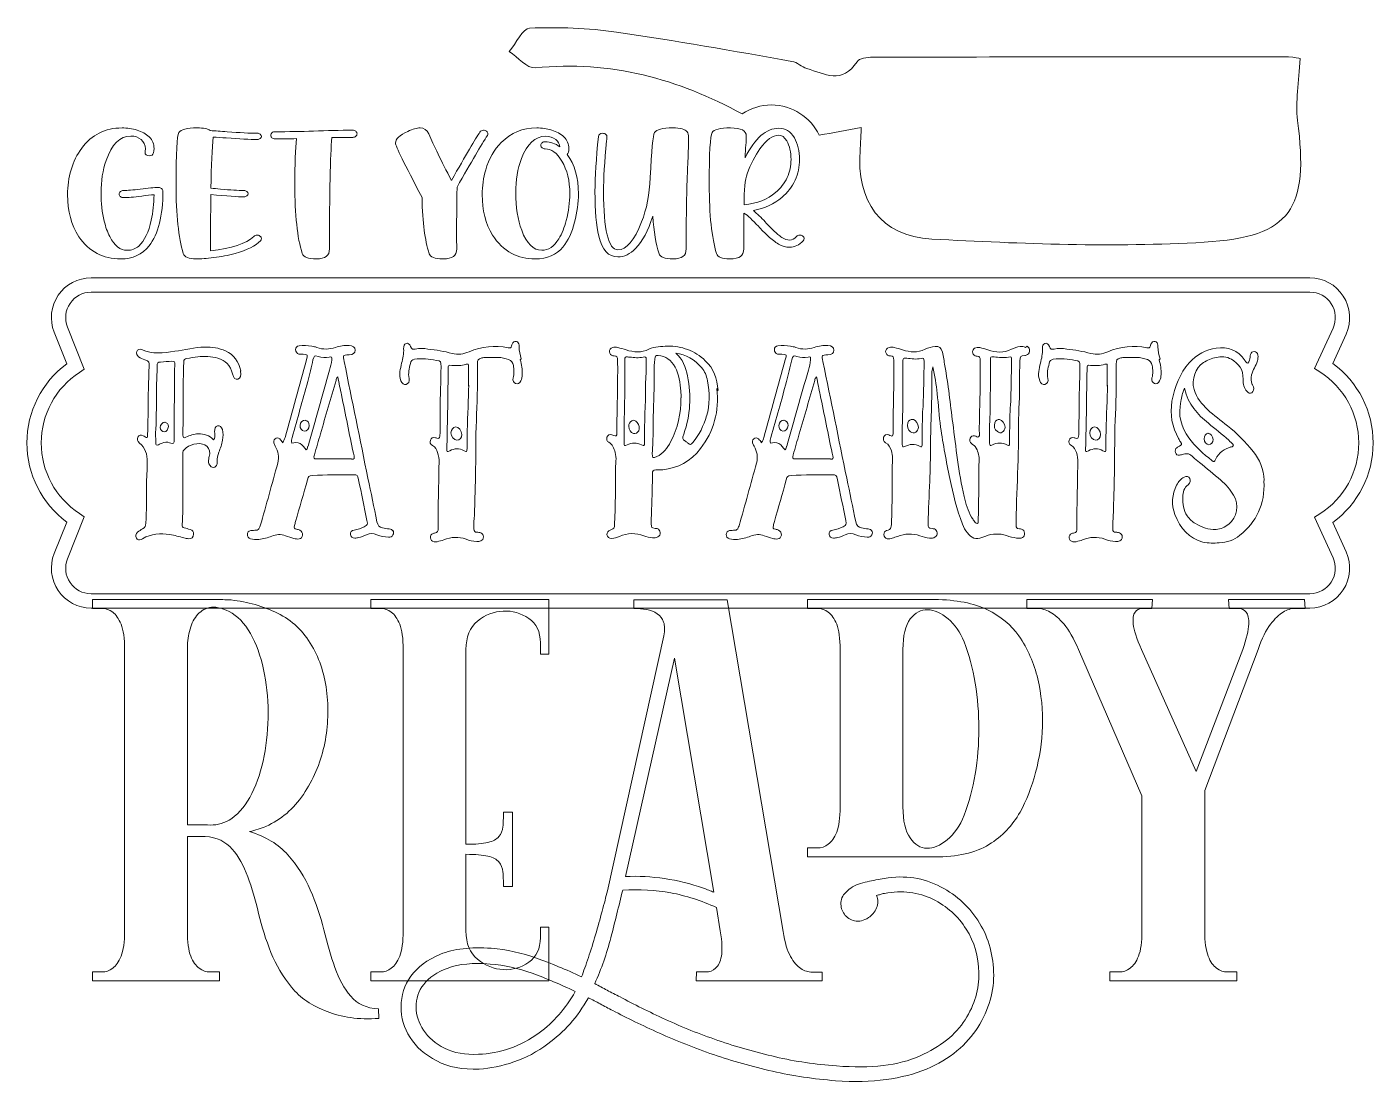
# Model space of a CAD drawing. Header units: inches. Extents: x 114 to 966, y -874 to -206.
import ezdxf

# ---------------------------------------------------------------- set-up
doc = ezdxf.new("R2010")
doc.units = ezdxf.units.IN
doc.header["$MEASUREMENT"] = 0
doc.layers.add('Layer 1', color=7, linetype='Continuous')

# ---------------------------------------------------------------- blocks, each defined once
blk = doc.blocks.new('block 3')
at = {"layer": 'Layer 1', "lineweight": 0}
for points, knots in [([(173.53, -352.93), (167.84, -352.93), (162.89, -351.8), (158.68, -349.55), (153.98, -347.03), (150.12, -343.49), (147.09, -338.9), (142.32, -331.55), (139.94, -322.68), (139.94, -312.29), (139.94, -306.9), (140.69, -301.65), (142.18, -296.55), (143.68, -291.45), (145.93, -286.88), (148.92, -282.85), (155.24, -274.36), (163.74, -270.1), (174.42, -270.1), (177.64, -270.1), (180.8, -270.57), (183.9, -271.49), (187.01, -272.41), (189.57, -273.85), (191.61, -275.79), (193.64, -277.73), (194.66, -280.19), (194.66, -283.19), (194.66, -285.37), (194.25, -286.72), (193.44, -287.23), (192.92, -287.53), (192.35, -287.68), (191.72, -287.68), (189.87, -287.68), (188.95, -286.9), (188.95, -285.35), (188.95, -285.09), (188.98, -284.77), (189.06, -284.38), (189.13, -283.99), (189.17, -283.65), (189.17, -283.35), (189.17, -280.88), (188.27, -278.91), (186.48, -277.45), (184.69, -275.99), (182.5, -275.26), (179.91, -275.26), (173.07, -275.26), (167.88, -280.38), (164.33, -290.62), (162.19, -296.86), (161.12, -303.72), (161.12, -311.18), (161.12, -317.58), (161.78, -323.53), (163.11, -329.03), (164.04, -332.77), (165.2, -336.02), (166.6, -338.79), (169.6, -344.59), (173.28, -347.5), (177.64, -347.5), (180.48, -347.5), (182.92, -346.59), (184.95, -344.78), (188.69, -341.42), (191.33, -335.95), (192.88, -328.37), (193.92, -323.34), (194.51, -318), (194.66, -312.35), (192.51, -312.46), (189.91, -312.74), (186.84, -313.18), (181.89, -313.84), (178.03, -314.18), (175.25, -314.18), (174.55, -314.18), (173.93, -313.96), (173.4, -313.54), (172.86, -313.11), (172.59, -312.59), (172.59, -311.96), (172.59, -311.33), (172.86, -310.8), (173.4, -310.35), (173.93, -309.91), (174.55, -309.69), (175.25, -309.69), (177.8, -309.69), (181.37, -309.37), (185.95, -308.74), (190.87, -308.08), (194.71, -307.75), (197.48, -307.75), (198.26, -307.75), (198.92, -307.97), (199.45, -308.41), (199.99, -308.86), (200.26, -309.39), (200.26, -310.02), (200.26, -325.65), (197.34, -337.18), (191.5, -344.61), (187.17, -350.16), (181.19, -352.93), (173.53, -352.93)], [0, 0, 0, 0, 1, 1, 1, 2, 2, 2, 3, 3, 3, 4, 4, 4, 5, 5, 5, 6, 6, 6, 7, 7, 7, 8, 8, 8, 9, 9, 9, 10, 10, 10, 11, 11, 11, 12, 12, 12, 13, 13, 13, 14, 14, 14, 15, 15, 15, 16, 16, 16, 17, 17, 17, 18, 18, 18, 19, 19, 19, 20, 20, 20, 21, 21, 21, 22, 22, 22, 23, 23, 23, 24, 24, 24, 25, 25, 25, 26, 26, 26, 27, 27, 27, 28, 28, 28, 29, 29, 29, 30, 30, 30, 31, 31, 31, 32, 32, 32, 33, 33, 33, 34, 34, 34, 35, 35, 35, 36, 36, 36, 36]), ([(221.32, -352.98), (216.59, -352.98), (213.87, -351.85), (213.17, -349.6), (210.1, -339.51), (208.57, -324.95), (208.57, -305.92), (208.57, -285.96), (209.16, -274.99), (210.35, -273.02), (211.53, -271.04), (215.41, -270.05), (221.99, -270.05), (225.9, -270.05), (228.66, -270.62), (230.25, -271.77), (233.35, -271.95), (236.88, -272.19), (240.84, -272.49), (248.89, -273.12), (255.25, -273.43), (259.91, -273.43), (260.61, -273.43), (261.23, -273.65), (261.76, -274.1), (262.3, -274.54), (262.57, -275), (262.57, -275.48), (262.57, -275.93), (262.3, -276.36), (261.76, -276.79), (261.23, -277.21), (260.61, -277.42), (259.91, -277.42), (255.25, -277.42), (248.73, -277.09), (240.34, -276.42), (237.31, -276.2), (234.52, -276.02), (231.97, -275.87), (231.34, -283), (230.89, -293.78), (230.64, -308.19), (232.48, -308.34), (234.5, -308.52), (236.68, -308.74), (242.96, -309.37), (247.88, -309.69), (251.42, -309.69), (252.2, -309.69), (252.86, -309.91), (253.39, -310.35), (253.93, -310.8), (254.2, -311.24), (254.2, -311.68), (254.2, -312.16), (253.93, -312.62), (253.39, -313.04), (252.86, -313.47), (252.2, -313.68), (251.42, -313.68), (247.73, -313.68), (240.78, -313.18), (230.58, -312.18), (230.47, -320.28), (230.41, -330.44), (230.41, -342.67), (230.41, -345.7), (230.39, -347.44), (230.36, -347.88), (243.77, -346.33), (252.88, -343.28), (257.69, -338.74), (258.24, -338.15), (258.95, -337.85), (259.8, -337.85), (260.42, -337.85), (261.04, -338.05), (261.65, -338.46), (262.26, -338.87), (262.57, -339.42), (262.57, -340.12), (262.57, -340.6), (262.36, -341.05), (261.96, -341.45), (258.89, -344.74), (253.59, -347.4), (246.05, -349.44), (241.5, -350.69), (236.96, -351.6), (232.44, -352.15), (227.91, -352.71), (224.2, -352.98), (221.32, -352.98)], [0, 0, 0, 0, 1, 1, 1, 2, 2, 2, 3, 3, 3, 4, 4, 4, 5, 5, 5, 6, 6, 6, 7, 7, 7, 8, 8, 8, 9, 9, 9, 10, 10, 10, 11, 11, 11, 12, 12, 12, 13, 13, 13, 14, 14, 14, 15, 15, 15, 16, 16, 16, 17, 17, 17, 18, 18, 18, 19, 19, 19, 20, 20, 20, 21, 21, 21, 22, 22, 22, 23, 23, 23, 24, 24, 24, 25, 25, 25, 26, 26, 26, 27, 27, 27, 28, 28, 28, 29, 29, 29, 30, 30, 30, 31, 31, 31, 31]), ([(297.33, -352.93), (292.08, -352.93), (289.1, -351.82), (288.4, -349.6), (285.26, -339.51), (283.69, -324.95), (283.69, -305.92), (283.69, -292.98), (284.02, -283.3), (284.69, -276.87), (280.1, -276.94), (275.61, -276.98), (271.22, -276.98), (270.44, -276.98), (269.78, -276.77), (269.25, -276.34), (268.71, -275.92), (268.44, -275.39), (268.44, -274.76), (268.44, -274.13), (268.71, -273.6), (269.25, -273.15), (269.78, -272.71), (270.44, -272.49), (271.22, -272.49), (279.57, -272.49), (287.7, -272.34), (295.61, -272.04), (304.07, -271.71), (312.31, -271.55), (320.33, -271.55), (321.07, -271.55), (321.71, -271.77), (322.25, -272.21), (322.78, -272.65), (323.05, -273.17), (323.05, -273.76), (323.05, -274.39), (322.78, -274.93), (322.25, -275.37), (321.71, -275.81), (321.07, -276.04), (320.33, -276.04), (315.86, -276.04), (311.44, -276.09), (307.08, -276.2), (306.12, -287.51), (305.64, -310.94), (305.64, -346.5), (305.64, -348.83), (304.95, -350.48), (303.56, -351.46), (302.18, -352.44), (300.1, -352.93), (297.33, -352.93)], [0, 0, 0, 0, 1, 1, 1, 2, 2, 2, 3, 3, 3, 4, 4, 4, 5, 5, 5, 6, 6, 6, 7, 7, 7, 8, 8, 8, 9, 9, 9, 10, 10, 10, 11, 11, 11, 12, 12, 12, 13, 13, 13, 14, 14, 14, 15, 15, 15, 16, 16, 16, 17, 17, 17, 18, 18, 18, 18]), ([(377.77, -352.93), (377.77, -352.93), (377.16, -352.93), (377.16, -352.93), (372.24, -352.93), (369.41, -351.84), (368.68, -349.66), (367.31, -345.19), (366.25, -340.21), (365.52, -334.72), (364.78, -329.23), (364.33, -322.36), (364.18, -314.12), (352.99, -292.91), (347.39, -281.43), (347.39, -279.69), (347.39, -277.11), (349.97, -274.65), (355.15, -272.32), (358.36, -270.81), (360.95, -270.05), (362.91, -270.05), (365.46, -270.05), (367.29, -271.32), (368.4, -273.87), (371.54, -281.08), (376.33, -290.88), (382.76, -303.26), (391.96, -287.14), (397.96, -276.98), (400.77, -272.77), (401.25, -271.95), (402.01, -271.55), (403.05, -271.55), (403.71, -271.55), (404.35, -271.75), (404.96, -272.16), (405.57, -272.56), (405.87, -273.12), (405.87, -273.82), (405.87, -274.15), (405.76, -274.5), (405.54, -274.87), (401.77, -280.67), (395.36, -291.58), (386.3, -307.58), (386.12, -320.18), (386.03, -330.88), (386.03, -339.68), (386.03, -339.68), (386.08, -346.5), (386.08, -346.5), (386.08, -348.83), (385.39, -350.48), (384, -351.46), (382.62, -352.44), (380.54, -352.93), (377.77, -352.93)], [0, 0, 0, 0, 1, 1, 1, 2, 2, 2, 3, 3, 3, 4, 4, 4, 5, 5, 5, 6, 6, 6, 7, 7, 7, 8, 8, 8, 9, 9, 9, 10, 10, 10, 11, 11, 11, 12, 12, 12, 13, 13, 13, 14, 14, 14, 15, 15, 15, 16, 16, 16, 17, 17, 17, 18, 18, 18, 19, 19, 19, 19]), ([(435.81, -352.93), (430.16, -352.93), (425.2, -351.8), (420.95, -349.55), (415.93, -346.85), (411.86, -342.95), (408.76, -337.85), (404.39, -330.68), (402.22, -322.16), (402.22, -312.29), (402.22, -306.9), (402.95, -301.67), (404.43, -296.6), (406.5, -289.55), (409.79, -283.76), (414.3, -279.25), (420.4, -273.15), (427.86, -270.1), (436.7, -270.1), (439.88, -270.1), (443.04, -270.57), (446.18, -271.49), (449.32, -272.41), (451.91, -273.85), (453.94, -275.79), (455.97, -277.73), (456.99, -280.19), (456.99, -283.19), (456.99, -285.04), (456.67, -286.27), (456.05, -286.9), (460.74, -293.3), (463.09, -301.59), (463.09, -311.79), (463.09, -317.37), (462.27, -323.34), (460.65, -329.7), (458.98, -336.24), (456.54, -341.49), (453.33, -345.44), (449.23, -350.43), (443.39, -352.93), (435.81, -352.93)], [0, 0, 0, 0, 1, 1, 1, 2, 2, 2, 3, 3, 3, 4, 4, 4, 5, 5, 5, 6, 6, 6, 7, 7, 7, 8, 8, 8, 9, 9, 9, 10, 10, 10, 11, 11, 11, 12, 12, 12, 13, 13, 13, 14, 14, 14, 14]), ([(522.96, -352.93), (517.71, -352.93), (514.75, -351.84), (514.09, -349.66), (512.13, -343.45), (510.8, -335.56), (510.1, -325.99), (507.25, -335.04), (503.65, -341.81), (499.29, -346.28), (495.78, -349.9), (492.02, -351.71), (488.03, -351.71), (482.08, -351.71), (478.05, -347.31), (475.95, -338.51), (474.36, -331.94), (473.56, -322.55), (473.56, -310.35), (473.56, -301.19), (474.3, -289.58), (475.78, -275.54), (475.93, -274.17), (476.82, -273.49), (478.44, -273.49), (479.25, -273.49), (479.91, -273.72), (480.41, -274.18), (480.91, -274.64), (481.16, -275.2), (481.16, -275.87), (481.16, -276.17), (481.08, -276.98), (480.94, -278.31), (479.64, -291.5), (479, -302.18), (479, -310.35), (479, -322.29), (479.75, -331.38), (481.27, -337.63), (482.78, -344.02), (485.04, -347.22), (488.03, -347.22), (493.43, -347.22), (498.44, -341.34), (503.06, -329.59), (506.27, -321.42), (508.1, -312.07), (508.54, -301.54), (509.28, -284.28), (510.19, -274.76), (511.26, -272.99), (512.41, -271.03), (516.25, -270.05), (522.79, -270.05), (527.56, -270.05), (530.59, -270.88), (531.88, -272.54), (532.51, -273.39), (532.83, -274.58), (532.83, -276.09), (532.83, -277.83), (532.59, -284.52), (532.11, -296.16), (531.55, -308.65), (531.27, -325.43), (531.27, -346.5), (531.27, -348.83), (530.58, -350.48), (529.2, -351.46), (527.81, -352.44), (525.73, -352.93), (522.96, -352.93)], [0, 0, 0, 0, 1, 1, 1, 2, 2, 2, 3, 3, 3, 4, 4, 4, 5, 5, 5, 6, 6, 6, 7, 7, 7, 8, 8, 8, 9, 9, 9, 10, 10, 10, 11, 11, 11, 12, 12, 12, 13, 13, 13, 14, 14, 14, 15, 15, 15, 16, 16, 16, 17, 17, 17, 18, 18, 18, 19, 19, 19, 20, 20, 20, 21, 21, 21, 22, 22, 22, 23, 23, 23, 24, 24, 24, 24]), ([(558.77, -352.93), (553.93, -352.93), (551.16, -351.82), (550.46, -349.6), (547.39, -339.51), (545.85, -324.95), (545.85, -305.92), (545.85, -285.96), (546.45, -274.99), (547.63, -273.02), (548.81, -271.04), (552.69, -270.05), (559.27, -270.05), (565.96, -270.05), (569.3, -271.82), (569.3, -275.37), (569.3, -276.81), (569.19, -278.67), (568.97, -280.94), (568.75, -283.22), (568.58, -285.89), (568.47, -288.95), (574.87, -276.5), (581.94, -270.27), (589.71, -270.27), (593.99, -270.27), (597.32, -272.29), (599.68, -276.31), (601.9, -280.16), (603.01, -284.74), (603.01, -290.06), (603.01, -294.68), (602.05, -299.06), (600.13, -303.2), (598.21, -307.34), (595.42, -310.98), (591.76, -314.12), (587.03, -318.11), (581.04, -320.87), (573.79, -322.38), (576.23, -324.42), (578.71, -326.8), (581.22, -329.53), (582.96, -331.42), (584.73, -333.24), (586.55, -335), (588.36, -336.75), (590.12, -338.2), (591.84, -339.35), (593.56, -340.49), (595.18, -341.06), (596.69, -341.06), (598.17, -341.06), (599.61, -340.29), (601.01, -338.74), (601.57, -338.15), (602.27, -337.85), (603.12, -337.85), (603.75, -337.85), (604.3, -338.02), (604.78, -338.35), (605.52, -338.83), (605.89, -339.42), (605.89, -340.12), (605.89, -340.57), (605.69, -341.01), (605.28, -341.45), (602.77, -344.19), (599.91, -345.55), (596.69, -345.55), (594.29, -345.55), (591.97, -344.89), (589.73, -343.56), (587.5, -342.23), (585.31, -340.57), (583.16, -338.57), (581.02, -336.57), (578.93, -334.49), (576.9, -332.31), (573.31, -328.35), (570.28, -325.56), (567.81, -323.93), (567.81, -323.93), (567.7, -346.5), (567.7, -346.5), (567.7, -348.83), (567.02, -350.48), (565.67, -351.46), (564.32, -352.44), (562.02, -352.93), (558.77, -352.93)], [0, 0, 0, 0, 1, 1, 1, 2, 2, 2, 3, 3, 3, 4, 4, 4, 5, 5, 5, 6, 6, 6, 7, 7, 7, 8, 8, 8, 9, 9, 9, 10, 10, 10, 11, 11, 11, 12, 12, 12, 13, 13, 13, 14, 14, 14, 15, 15, 15, 16, 16, 16, 17, 17, 17, 18, 18, 18, 19, 19, 19, 20, 20, 20, 21, 21, 21, 22, 22, 22, 23, 23, 23, 24, 24, 24, 25, 25, 25, 26, 26, 26, 27, 27, 27, 28, 28, 28, 29, 29, 29, 30, 30, 30, 30]), ([(439.86, -347.5), (444.14, -347.5), (447.75, -345.08), (450.67, -340.23), (452.66, -336.87), (454.23, -333.03), (455.38, -328.7), (456.89, -322.75), (457.65, -317.12), (457.65, -311.79), (457.65, -303.52), (455.97, -296.6), (452.61, -291.06), (449.47, -285.89), (445.94, -283.3), (442.02, -283.3), (441.28, -283.3), (440.64, -283.09), (440.11, -282.66), (439.57, -282.24), (439.3, -281.71), (439.3, -281.08), (439.3, -280.45), (439.57, -279.92), (440.11, -279.47), (440.64, -279.03), (441.28, -278.81), (442.02, -278.81), (445.38, -278.81), (448.51, -279.9), (451.39, -282.08), (451.13, -280.19), (450.26, -278.66), (448.78, -277.48), (447.05, -276.07), (444.92, -275.37), (442.41, -275.37), (435.72, -275.37), (430.6, -280.08), (427.05, -289.51), (424.65, -295.94), (423.45, -303.16), (423.45, -311.18), (423.45, -320.24), (424.7, -328.13), (427.22, -334.86), (430.36, -343.28), (434.57, -347.5), (439.86, -347.5)], [0, 0, 0, 0, 1, 1, 1, 2, 2, 2, 3, 3, 3, 4, 4, 4, 5, 5, 5, 6, 6, 6, 7, 7, 7, 8, 8, 8, 9, 9, 9, 10, 10, 10, 11, 11, 11, 12, 12, 12, 13, 13, 13, 14, 14, 14, 15, 15, 15, 16, 16, 16, 16]), ([(567.86, -318.67), (576.22, -317.82), (582.87, -315.25), (587.82, -310.96), (591, -308.27), (593.42, -305.11), (595.08, -301.51), (596.75, -297.91), (597.58, -294.09), (597.58, -290.06), (597.58, -285.4), (596.67, -281.47), (594.86, -278.25), (593.49, -275.89), (591.77, -274.71), (589.71, -274.71), (586.01, -274.71), (582.09, -277.55), (577.95, -283.24), (574.81, -287.64), (572.09, -292.94), (569.8, -299.15), (568.51, -302.67), (567.86, -309.17), (567.86, -318.67)], [0, 0, 0, 0, 1, 1, 1, 2, 2, 2, 3, 3, 3, 4, 4, 4, 5, 5, 5, 6, 6, 6, 7, 7, 7, 8, 8, 8, 8])]:
    blk.add_open_spline(points, degree=3, knots=knots, dxfattribs=at)
blk = doc.blocks.new('block 4')
at = {"layer": 'Layer 1', "lineweight": 0}
for points, knots in [([(249.29, -424.02), (249.91, -426.66), (249.29, -428.42), (247.72, -428.94), (246.15, -429.47), (244.9, -428.42), (244.27, -425.6), (243.02, -420.15), (239.73, -417.16), (235.03, -415.75), (230.8, -414.52), (226.57, -414.52), (222.34, -414.87), (219.99, -415.05), (217.64, -415.57), (215.29, -415.93), (214.03, -416.1), (213.41, -416.63), (213.41, -418.39), (212.94, -433.34), (213.09, -448.29), (212.94, -463.25), (212.94, -463.6), (212.94, -463.95), (212.94, -464.3), (213.09, -466.24), (213.25, -466.41), (214.82, -465.71), (217.32, -464.65), (219.83, -463.6), (222.65, -463.6), (226.25, -463.6), (229.54, -464.48), (232.36, -467.47), (233.3, -466.06), (233.15, -465.01), (233.15, -463.95), (233.15, -463.42), (232.99, -462.89), (232.99, -462.37), (232.83, -460.26), (233.46, -458.85), (234.87, -458.5), (236.12, -458.14), (237.22, -459.02), (237.85, -460.96), (238.47, -463.07), (238.47, -465.36), (238, -467.64), (237.53, -470.28), (236.6, -472.75), (235.65, -475.21), (234.87, -477.14), (234.4, -479.08), (234.56, -481.19), (234.71, -482.07), (234.56, -482.95), (234.09, -483.65), (232.99, -485.41), (230.95, -485.23), (229.86, -483.48), (229.07, -482.24), (229.07, -480.84), (229.23, -479.43), (229.39, -478.37), (229.7, -477.32), (229.86, -476.26), (230.01, -473.62), (228.92, -471.69), (226.88, -470.63), (223.12, -468.7), (216.38, -470.28), (213.72, -473.62), (212.78, -474.68), (212.78, -475.91), (212.78, -477.14), (212.78, -485.41), (212.78, -493.68), (212.78, -501.95), (212.78, -508.28), (212.94, -514.61), (212.47, -520.94), (212.31, -522.18), (212.62, -522.88), (213.72, -523.06), (214.97, -523.41), (216.23, -523.76), (217.48, -524.11), (219.2, -524.64), (219.83, -525.52), (219.67, -527.1), (219.52, -529.04), (218.42, -530.09), (216.7, -529.92), (215.6, -529.92), (214.5, -529.74), (213.56, -529.39), (210.59, -528.69), (207.61, -527.81), (204.63, -527.28), (198.68, -526.4), (192.88, -526.75), (187.4, -529.92), (187.08, -530.09), (186.77, -530.27), (186.46, -530.44), (185.2, -530.97), (184.11, -530.62), (183.48, -529.56), (182.85, -528.33), (183.01, -526.92), (184.26, -525.87), (185.2, -524.99), (186.3, -524.29), (187.4, -523.76), (188.96, -523.06), (189.28, -521.82), (189.43, -520.07), (189.9, -512.15), (189.9, -504.23), (189.9, -496.32), (189.9, -491.39), (190.37, -486.47), (190.37, -481.54), (190.37, -476.62), (189.12, -472.39), (185.36, -469.4), (184.11, -468.35), (183.79, -466.94), (184.42, -465.71), (185.05, -464.48), (186.3, -464.13), (187.87, -464.83), (188.65, -465.18), (189.28, -466.06), (190.22, -465.88), (190.69, -465.36), (190.53, -464.65), (190.53, -464.13), (190.84, -456.21), (191, -448.29), (191, -440.38), (191, -434.04), (191.31, -427.71), (191.47, -421.38), (191.63, -417.86), (191.63, -417.86), (188.81, -416.81), (187.4, -416.28), (186.14, -415.75), (184.89, -414.87), (183.64, -413.99), (183.32, -412.76), (183.79, -411.53), (184.26, -410.3), (185.36, -409.59), (186.77, -410.3), (193.66, -413.46), (200.71, -412.41), (207.77, -411.35), (214.03, -410.47), (220.3, -408.89), (226.72, -408.71), (231.27, -408.54), (235.65, -409.24), (239.88, -411.18), (245.05, -413.46), (248.19, -417.86), (249.6, -423.84), (249.6, -423.84), (249.29, -424.02), (249.29, -424.02)], [0, 0, 0, 0, 1, 1, 1, 2, 2, 2, 3, 3, 3, 4, 4, 4, 5, 5, 5, 6, 6, 6, 7, 7, 7, 8, 8, 8, 9, 9, 9, 10, 10, 10, 11, 11, 11, 12, 12, 12, 13, 13, 13, 14, 14, 14, 15, 15, 15, 16, 16, 16, 17, 17, 17, 18, 18, 18, 19, 19, 19, 20, 20, 20, 21, 21, 21, 22, 22, 22, 23, 23, 23, 24, 24, 24, 25, 25, 25, 26, 26, 26, 27, 27, 27, 28, 28, 28, 29, 29, 29, 30, 30, 30, 31, 31, 31, 32, 32, 32, 33, 33, 33, 34, 34, 34, 35, 35, 35, 36, 36, 36, 37, 37, 37, 38, 38, 38, 39, 39, 39, 40, 40, 40, 41, 41, 41, 42, 42, 42, 43, 43, 43, 44, 44, 44, 45, 45, 45, 46, 46, 46, 47, 47, 47, 48, 48, 48, 49, 49, 49, 50, 50, 50, 51, 51, 51, 52, 52, 52, 53, 53, 53, 54, 54, 54, 55, 55, 55, 56, 56, 56, 57, 57, 57, 57]), ([(345.8, -524.82), (346.27, -525.69), (346.27, -526.57), (345.8, -527.45), (345.17, -528.69), (344.23, -529.21), (342.98, -529.04), (340.47, -528.86), (337.96, -528.51), (335.61, -527.45), (333.42, -526.4), (331.23, -526.4), (329.03, -527.45), (327.47, -528.16), (325.74, -528.86), (324.02, -529.21), (323.24, -529.39), (322.45, -529.56), (321.67, -529.56), (319.95, -529.56), (319.01, -528.69), (318.85, -527.28), (318.69, -525.87), (319.48, -524.64), (321.2, -524.46), (323.55, -524.11), (325.59, -523.23), (327.62, -522.35), (329.82, -521.3), (329.82, -521.12), (329.35, -518.48), (327.62, -509.86), (325.9, -501.24), (324.02, -492.62), (323.39, -489.46), (323.39, -489.46), (320.57, -489.46), (311.95, -489.63), (303.34, -489.46), (294.72, -489.98), (292.53, -490.16), (292.37, -490.34), (291.74, -492.62), (289.24, -501.42), (286.73, -510.21), (284.22, -519.01), (283.91, -519.89), (283.75, -520.77), (283.6, -521.65), (283.13, -523.41), (283.28, -523.58), (284.85, -523.94), (285.48, -524.11), (286.26, -524.29), (286.89, -524.64), (287.98, -525.17), (288.77, -526.22), (288.61, -527.63), (288.45, -529.04), (287.67, -529.92), (286.42, -530.09), (285.32, -530.27), (284.22, -530.09), (283.13, -529.74), (281.4, -529.21), (279.52, -528.86), (277.8, -528.16), (274.82, -526.92), (272, -527.1), (269.18, -528.33), (266.52, -529.39), (263.7, -530.09), (260.88, -530.44), (259.15, -530.62), (257.43, -530.27), (255.71, -529.92), (254.45, -529.74), (253.67, -528.51), (253.67, -527.28), (253.67, -526.05), (254.45, -524.99), (255.86, -524.82), (256.96, -524.64), (258.06, -524.64), (259.15, -524.64), (260.25, -524.64), (261.03, -524.11), (261.35, -522.88), (261.5, -522.53), (261.66, -522.18), (261.82, -521.82), (265.73, -508.63), (269.18, -495.26), (272.94, -482.07), (274.04, -478.02), (273.1, -474.68), (271.37, -471.34), (271.22, -470.99), (270.91, -470.63), (270.75, -470.28), (270.12, -468.87), (270.28, -467.64), (271.22, -466.76), (272, -465.88), (273.1, -465.88), (274.2, -466.76), (274.51, -467.12), (274.82, -467.47), (275.14, -467.82), (275.45, -468.17), (275.61, -468.7), (275.92, -469.23), (277.02, -468), (277.17, -466.94), (277.49, -465.88), (282.03, -449.52), (286.57, -433.17), (291.12, -416.81), (292.06, -413.46), (292.06, -413.46), (288.92, -413.29), (287.98, -413.29), (287.04, -413.29), (286.26, -413.11), (285.01, -412.76), (284.22, -411.53), (284.22, -410.3), (284.22, -409.07), (285.01, -408.01), (286.42, -407.83), (289.08, -407.66), (291.74, -407.66), (294.41, -408.19), (295.5, -408.36), (296.6, -408.54), (297.7, -408.89), (301.61, -410.47), (305.53, -410.12), (309.45, -408.89), (312.27, -408.01), (315.09, -407.48), (318.07, -407.66), (320.42, -407.83), (321.83, -408.89), (321.83, -410.65), (321.83, -412.58), (320.57, -413.64), (318.07, -413.64), (313.68, -413.64), (314.15, -413.99), (314.93, -417.86), (319.95, -442.49), (324.96, -467.12), (329.97, -491.74), (331.85, -500.89), (333.89, -510.04), (335.61, -519.19), (336.08, -521.65), (337.34, -522.7), (339.22, -523.06), (340.63, -523.41), (342.04, -523.58), (343.45, -523.76), (344.54, -523.94), (345.48, -524.29), (346.11, -525.34), (346.11, -525.34), (345.8, -524.82), (345.8, -524.82)], [0, 0, 0, 0, 1, 1, 1, 2, 2, 2, 3, 3, 3, 4, 4, 4, 5, 5, 5, 6, 6, 6, 7, 7, 7, 8, 8, 8, 9, 9, 9, 10, 10, 10, 11, 11, 11, 12, 12, 12, 13, 13, 13, 14, 14, 14, 15, 15, 15, 16, 16, 16, 17, 17, 17, 18, 18, 18, 19, 19, 19, 20, 20, 20, 21, 21, 21, 22, 22, 22, 23, 23, 23, 24, 24, 24, 25, 25, 25, 26, 26, 26, 27, 27, 27, 28, 28, 28, 29, 29, 29, 30, 30, 30, 31, 31, 31, 32, 32, 32, 33, 33, 33, 34, 34, 34, 35, 35, 35, 36, 36, 36, 37, 37, 37, 38, 38, 38, 39, 39, 39, 40, 40, 40, 41, 41, 41, 42, 42, 42, 43, 43, 43, 44, 44, 44, 45, 45, 45, 46, 46, 46, 47, 47, 47, 48, 48, 48, 49, 49, 49, 50, 50, 50, 51, 51, 51, 52, 52, 52, 53, 53, 53, 54, 54, 54, 55, 55, 55, 56, 56, 56, 56]), ([(426.33, -416.81), (427.27, -419.8), (427.74, -422.96), (427.58, -426.13), (427.58, -427.54), (427.27, -428.94), (426.64, -430.17), (425.86, -431.76), (424.61, -432.29), (423.35, -431.76), (422.1, -431.23), (421.32, -429.82), (421.79, -428.24), (422.73, -425.6), (422.26, -422.96), (421.94, -420.32), (421.63, -418.39), (420.69, -417.16), (418.97, -416.63), (416.77, -415.93), (414.58, -415.22), (412.23, -415.22), (409.72, -415.22), (407.22, -415.22), (404.71, -415.22), (403.77, -415.22), (402.83, -415.4), (402.05, -415.57), (399.54, -416.28), (399.23, -416.81), (399.23, -419.62), (399.23, -423.31), (399.23, -427.01), (399.23, -430.7), (399.23, -441.61), (398.6, -452.52), (398.29, -463.42), (398.29, -464.3), (398.29, -465.18), (398.29, -466.06), (398.13, -478.55), (398.13, -491.04), (397.66, -503.53), (397.5, -508.63), (397.5, -513.91), (397.03, -519.01), (396.88, -520.59), (397.03, -522.18), (397.03, -523.76), (397.03, -525.17), (397.66, -525.87), (398.91, -525.87), (399.69, -525.87), (400.48, -525.87), (401.26, -526.22), (402.36, -526.75), (402.99, -527.63), (402.99, -528.86), (402.99, -530.09), (402.36, -530.8), (401.42, -531.32), (400.64, -531.67), (399.69, -531.67), (398.76, -531.67), (396.41, -531.67), (394.21, -530.97), (392.02, -530.27), (387.32, -528.51), (382.62, -528.86), (377.92, -530.62), (376.66, -531.15), (375.25, -531.5), (373.84, -531.85), (373.22, -532.03), (372.43, -532.03), (371.81, -531.85), (370.4, -531.67), (369.61, -530.62), (369.46, -529.39), (369.3, -528.16), (369.93, -527.1), (371.18, -526.57), (371.49, -526.4), (371.81, -526.4), (372.12, -526.4), (374.31, -525.69), (374.31, -525.69), (374.31, -522.88), (374.31, -517.43), (374.31, -511.97), (374.47, -506.52), (374.63, -498.25), (374.78, -489.98), (374.94, -481.72), (374.94, -479.61), (374.78, -477.49), (374, -475.38), (373.37, -473.62), (372.59, -472.04), (370.87, -470.99), (369.3, -470.11), (368.99, -468.87), (369.46, -467.64), (369.93, -466.24), (371.02, -465.71), (372.59, -466.06), (372.9, -466.06), (373.22, -466.24), (373.53, -466.41), (374.78, -466.94), (375.25, -466.24), (375.41, -465.01), (375.57, -463.95), (375.57, -462.89), (375.57, -461.84), (375.57, -457.44), (375.72, -453.04), (375.72, -448.65), (375.57, -439.5), (376.19, -430.35), (376.19, -421.2), (376.19, -417.68), (376.19, -417.68), (373.22, -417.16), (368.67, -416.28), (364.13, -415.57), (359.43, -416.45), (357.86, -416.81), (357.08, -417.51), (356.77, -419.09), (356.14, -422.26), (355.2, -425.25), (355.98, -428.59), (356.45, -430.53), (355.51, -431.93), (354.1, -432.29), (352.85, -432.64), (351.44, -431.76), (350.81, -430), (350.18, -428.06), (349.87, -426.13), (350.18, -424.19), (350.5, -422.43), (350.81, -420.68), (351.28, -418.92), (352.06, -415.93), (352.69, -412.94), (352.53, -409.77), (352.38, -407.83), (353, -406.78), (354.1, -406.43), (355.2, -406.08), (356.29, -406.6), (356.92, -408.36), (357.55, -410.12), (358.49, -410.3), (359.9, -409.94), (362.56, -409.42), (365.23, -409.59), (367.89, -409.94), (373.06, -410.65), (378.23, -411.35), (383.24, -412.76), (386.85, -413.82), (390.45, -413.11), (393.9, -411.7), (402.05, -408.36), (410.19, -407.31), (418.65, -409.24), (419.75, -409.42), (420.53, -409.24), (420.85, -407.83), (420.85, -407.48), (421, -407.13), (421.16, -406.78), (421.79, -405.55), (422.57, -404.84), (423.82, -405.2), (424.92, -405.37), (425.39, -406.25), (425.55, -407.48), (425.55, -407.83), (425.55, -408.19), (425.55, -408.54), (425.55, -411.18), (426.17, -413.64), (426.96, -416.1), (426.96, -416.1), (426.33, -416.81), (426.33, -416.81)], [0, 0, 0, 0, 1, 1, 1, 2, 2, 2, 3, 3, 3, 4, 4, 4, 5, 5, 5, 6, 6, 6, 7, 7, 7, 8, 8, 8, 9, 9, 9, 10, 10, 10, 11, 11, 11, 12, 12, 12, 13, 13, 13, 14, 14, 14, 15, 15, 15, 16, 16, 16, 17, 17, 17, 18, 18, 18, 19, 19, 19, 20, 20, 20, 21, 21, 21, 22, 22, 22, 23, 23, 23, 24, 24, 24, 25, 25, 25, 26, 26, 26, 27, 27, 27, 28, 28, 28, 29, 29, 29, 30, 30, 30, 31, 31, 31, 32, 32, 32, 33, 33, 33, 34, 34, 34, 35, 35, 35, 36, 36, 36, 37, 37, 37, 38, 38, 38, 39, 39, 39, 40, 40, 40, 41, 41, 41, 42, 42, 42, 43, 43, 43, 44, 44, 44, 45, 45, 45, 46, 46, 46, 47, 47, 47, 48, 48, 48, 49, 49, 49, 50, 50, 50, 51, 51, 51, 52, 52, 52, 53, 53, 53, 54, 54, 54, 55, 55, 55, 56, 56, 56, 57, 57, 57, 58, 58, 58, 59, 59, 59, 60, 60, 60, 61, 61, 61, 62, 62, 62, 63, 63, 63, 63]), ([(550.73, -434.92), (552.3, -449.35), (548.69, -462.02), (540.39, -472.92), (534.12, -481.01), (525.98, -485.41), (516.42, -486.29), (515.01, -486.47), (513.44, -486.47), (512.03, -486.47), (510.15, -486.64), (509.99, -486.82), (509.99, -488.93), (509.99, -491.39), (509.84, -493.86), (509.84, -496.32), (509.84, -504.41), (509.05, -512.5), (509.21, -520.59), (509.21, -523.06), (509.21, -523.06), (511.56, -523.41), (512.03, -523.41), (512.5, -523.41), (512.97, -523.58), (514.07, -523.94), (514.69, -524.82), (514.85, -526.05), (515.01, -527.28), (514.38, -528.33), (513.28, -528.86), (512.19, -529.39), (511.09, -529.56), (509.99, -529.39), (508.11, -529.04), (506.23, -528.86), (504.51, -528.16), (499.34, -526.05), (494.17, -526.4), (489, -528.51), (487.43, -529.21), (485.87, -529.74), (484.14, -529.74), (482.42, -529.74), (481.32, -528.86), (481.17, -527.45), (481.01, -526.05), (481.79, -524.99), (483.51, -524.29), (485.87, -523.41), (485.87, -523.41), (486.02, -520.77), (486.49, -508.81), (486.49, -496.84), (486.65, -484.88), (486.65, -483.48), (486.65, -482.07), (486.81, -480.66), (486.96, -478.9), (486.81, -477.14), (486.34, -475.38), (485.55, -472.75), (484.77, -470.28), (482.26, -468.87), (481.17, -468.35), (480.69, -467.12), (481.17, -465.71), (481.64, -464.3), (482.73, -463.77), (484.14, -464.13), (484.61, -464.3), (485.08, -464.48), (485.55, -464.65), (486.02, -464.83), (486.49, -465.01), (486.96, -464.83), (487.59, -464.13), (487.43, -463.25), (487.43, -462.37), (487.43, -447.94), (488.06, -433.52), (487.9, -419.09), (487.9, -418.39), (487.9, -417.68), (487.9, -416.98), (487.75, -414.87), (487.59, -414.69), (485.71, -414.17), (485.39, -414.17), (485.08, -414.17), (484.77, -414.17), (483.67, -413.82), (482.89, -413.11), (482.73, -411.7), (482.58, -410.47), (483.36, -409.42), (484.77, -409.07), (485.87, -408.71), (486.96, -408.71), (488.06, -409.07), (489.78, -409.42), (491.51, -409.94), (493.23, -410.47), (498.09, -412.06), (502.94, -412.41), (507.64, -410.12), (511.4, -408.19), (515.48, -408.36), (519.55, -408.19), (523.94, -408.01), (528.17, -408.71), (532.24, -410.3), (536.32, -411.88), (540.08, -414.17), (543.37, -417.33), (548.69, -422.26), (550.73, -428.77), (551.51, -436.16), (551.51, -436.16), (550.73, -434.92), (550.73, -434.92)], [0, 0, 0, 0, 1, 1, 1, 2, 2, 2, 3, 3, 3, 4, 4, 4, 5, 5, 5, 6, 6, 6, 7, 7, 7, 8, 8, 8, 9, 9, 9, 10, 10, 10, 11, 11, 11, 12, 12, 12, 13, 13, 13, 14, 14, 14, 15, 15, 15, 16, 16, 16, 17, 17, 17, 18, 18, 18, 19, 19, 19, 20, 20, 20, 21, 21, 21, 22, 22, 22, 23, 23, 23, 24, 24, 24, 25, 25, 25, 26, 26, 26, 27, 27, 27, 28, 28, 28, 29, 29, 29, 30, 30, 30, 31, 31, 31, 32, 32, 32, 33, 33, 33, 34, 34, 34, 35, 35, 35, 36, 36, 36, 37, 37, 37, 38, 38, 38, 39, 39, 39, 40, 40, 40, 40]), ([(648.66, -524.82), (649.13, -525.69), (649.13, -526.57), (648.66, -527.45), (648.03, -528.69), (647.09, -529.21), (645.84, -529.04), (643.33, -528.86), (640.82, -528.51), (638.47, -527.45), (636.28, -526.4), (634.08, -526.4), (631.89, -527.45), (630.33, -528.16), (628.6, -528.86), (626.88, -529.21), (626.09, -529.39), (625.31, -529.56), (624.53, -529.56), (622.8, -529.56), (621.86, -528.69), (621.71, -527.28), (621.55, -525.87), (622.33, -524.64), (624.06, -524.46), (626.41, -524.11), (628.45, -523.23), (630.48, -522.35), (632.67, -521.3), (632.67, -521.12), (632.21, -518.48), (630.48, -509.86), (628.76, -501.24), (626.88, -492.62), (626.25, -489.46), (626.25, -489.46), (623.43, -489.46), (614.81, -489.63), (606.2, -489.46), (597.58, -489.98), (595.38, -490.16), (595.23, -490.34), (594.6, -492.62), (592.1, -501.42), (589.59, -510.21), (587.08, -519.01), (586.77, -519.89), (586.61, -520.77), (586.45, -521.65), (585.98, -523.41), (586.14, -523.58), (587.71, -523.94), (588.34, -524.11), (589.12, -524.29), (589.75, -524.64), (590.84, -525.17), (591.63, -526.22), (591.47, -527.63), (591.31, -529.04), (590.53, -529.92), (589.28, -530.09), (588.18, -530.27), (587.08, -530.09), (585.98, -529.74), (584.26, -529.21), (582.38, -528.86), (580.66, -528.16), (577.68, -526.92), (574.86, -527.1), (572.04, -528.33), (569.38, -529.39), (566.56, -530.09), (563.74, -530.44), (562.01, -530.62), (560.29, -530.27), (558.56, -529.92), (557.31, -529.74), (556.53, -528.51), (556.53, -527.28), (556.53, -526.05), (557.31, -524.99), (558.72, -524.82), (559.82, -524.64), (560.92, -524.64), (562.01, -524.64), (563.11, -524.64), (563.89, -524.11), (564.21, -522.88), (564.36, -522.53), (564.52, -522.18), (564.68, -521.82), (568.59, -508.63), (572.04, -495.26), (575.8, -482.07), (576.9, -478.02), (575.96, -474.68), (574.23, -471.34), (574.08, -470.99), (573.76, -470.63), (573.61, -470.28), (572.98, -468.87), (573.14, -467.64), (574.08, -466.76), (574.86, -465.88), (575.96, -465.88), (577.05, -466.76), (577.37, -467.12), (577.68, -467.47), (577.99, -467.82), (578.31, -468.17), (578.46, -468.7), (578.78, -469.23), (579.87, -468), (580.03, -466.94), (580.34, -465.88), (584.89, -449.52), (589.43, -433.17), (593.97, -416.81), (594.91, -413.46), (594.91, -413.46), (591.78, -413.29), (590.84, -413.29), (589.9, -413.29), (589.12, -413.11), (587.86, -412.76), (587.08, -411.53), (587.08, -410.3), (587.08, -409.07), (587.86, -408.01), (589.28, -407.83), (591.94, -407.66), (594.6, -407.66), (597.26, -408.19), (598.36, -408.36), (599.46, -408.54), (600.56, -408.89), (604.47, -410.47), (608.39, -410.12), (612.31, -408.89), (615.13, -408.01), (617.95, -407.48), (620.92, -407.66), (623.27, -407.83), (624.68, -408.89), (624.68, -410.65), (624.68, -412.58), (623.43, -413.64), (620.92, -413.64), (616.54, -413.64), (617.01, -413.99), (617.79, -417.86), (622.8, -442.49), (627.82, -467.12), (632.83, -491.74), (634.71, -500.89), (636.75, -510.04), (638.47, -519.19), (638.94, -521.65), (640.2, -522.7), (642.08, -523.06), (643.49, -523.41), (644.9, -523.58), (646.31, -523.76), (647.4, -523.94), (648.34, -524.29), (648.97, -525.34), (648.97, -525.34), (648.66, -524.82), (648.66, -524.82)], [0, 0, 0, 0, 1, 1, 1, 2, 2, 2, 3, 3, 3, 4, 4, 4, 5, 5, 5, 6, 6, 6, 7, 7, 7, 8, 8, 8, 9, 9, 9, 10, 10, 10, 11, 11, 11, 12, 12, 12, 13, 13, 13, 14, 14, 14, 15, 15, 15, 16, 16, 16, 17, 17, 17, 18, 18, 18, 19, 19, 19, 20, 20, 20, 21, 21, 21, 22, 22, 22, 23, 23, 23, 24, 24, 24, 25, 25, 25, 26, 26, 26, 27, 27, 27, 28, 28, 28, 29, 29, 29, 30, 30, 30, 31, 31, 31, 32, 32, 32, 33, 33, 33, 34, 34, 34, 35, 35, 35, 36, 36, 36, 37, 37, 37, 38, 38, 38, 39, 39, 39, 40, 40, 40, 41, 41, 41, 42, 42, 42, 43, 43, 43, 44, 44, 44, 45, 45, 45, 46, 46, 46, 47, 47, 47, 48, 48, 48, 49, 49, 49, 50, 50, 50, 51, 51, 51, 52, 52, 52, 53, 53, 53, 54, 54, 54, 55, 55, 55, 56, 56, 56, 56]), ([(746.89, -408.19), (747.99, -408.89), (748.62, -409.94), (748.46, -411.35), (748.3, -412.76), (747.52, -413.46), (746.42, -413.82), (746.11, -413.99), (745.8, -413.99), (745.48, -413.99), (742.51, -414.34), (742.51, -414.52), (742.35, -417.68), (741.88, -426.48), (742.35, -435.28), (741.88, -444.07), (741.41, -453.22), (741.57, -462.37), (741.41, -471.51), (741.1, -482.95), (740.78, -494.38), (740.31, -505.82), (740.16, -510.92), (740, -516.02), (740, -521.12), (740, -523.23), (740.16, -523.41), (742.04, -523.76), (742.51, -523.76), (742.98, -523.76), (743.45, -523.94), (744.54, -524.29), (745.17, -525.17), (745.33, -526.4), (745.48, -527.63), (745.01, -528.69), (743.92, -529.21), (742.82, -529.74), (741.57, -529.74), (740.31, -529.56), (738.12, -529.21), (735.93, -528.69), (733.89, -527.98), (729.5, -526.4), (725.12, -526.75), (720.73, -528.33), (719.94, -528.69), (719.16, -528.86), (718.38, -529.21), (714.62, -530.8), (711.64, -529.39), (709.13, -526.22), (707.88, -524.64), (706.78, -522.88), (706, -520.77), (702.55, -511.45), (700.05, -501.77), (698.01, -491.92), (695.82, -481.19), (693.78, -470.28), (692.21, -459.38), (691.27, -452.34), (690.8, -445.13), (690.02, -438.09), (689.39, -432.46), (688.61, -426.83), (687.36, -421.2), (686.73, -423.14), (686.57, -425.07), (686.57, -427.01), (686.89, -441.78), (685.95, -456.56), (685.79, -471.34), (685.79, -478.73), (685.63, -486.11), (685.32, -493.5), (685.01, -502.47), (684.38, -511.45), (684.38, -520.42), (684.38, -523.23), (684.38, -523.23), (686.89, -523.58), (687.36, -523.58), (687.83, -523.58), (688.29, -523.76), (689.23, -524.11), (689.86, -524.99), (690.02, -526.22), (690.17, -527.45), (689.7, -528.33), (688.76, -528.86), (687.67, -529.56), (686.42, -529.74), (685.16, -529.56), (683.12, -529.21), (681.09, -528.86), (679.05, -528.16), (674.35, -526.4), (669.65, -526.75), (664.95, -528.51), (663.85, -528.86), (662.76, -529.21), (661.66, -529.56), (660.56, -529.92), (659.47, -530.09), (658.37, -529.92), (657.27, -529.56), (656.49, -528.69), (656.33, -527.28), (656.33, -526.05), (656.96, -524.99), (657.9, -524.82), (661.35, -524.46), (661.03, -521.82), (661.19, -519.01), (661.66, -507.22), (661.5, -495.26), (661.66, -483.3), (661.66, -480.31), (662.13, -477.32), (661.03, -474.33), (660.25, -472.22), (659.47, -470.28), (657.43, -469.23), (656.02, -468.35), (655.71, -466.94), (656.18, -465.71), (656.65, -464.3), (657.9, -463.77), (659.47, -464.3), (659.94, -464.48), (660.41, -464.65), (660.88, -464.83), (661.19, -465.01), (661.5, -465.18), (661.82, -464.83), (662.29, -464.13), (662.13, -463.25), (662.13, -462.37), (662.13, -447.94), (662.76, -433.52), (662.6, -419.09), (662.6, -418.39), (662.6, -417.68), (662.6, -416.98), (662.44, -414.87), (662.29, -414.69), (660.41, -414.17), (660.09, -414.17), (659.78, -414.17), (659.47, -414.17), (658.37, -413.82), (657.59, -413.11), (657.43, -411.7), (657.43, -410.47), (658.21, -409.42), (659.62, -409.07), (660.72, -408.71), (661.82, -408.71), (662.91, -409.07), (664.64, -409.42), (666.36, -409.94), (668.08, -410.47), (672.94, -412.06), (677.64, -412.41), (682.34, -410.12), (684.38, -409.07), (686.57, -408.54), (688.76, -408.36), (691.43, -408.19), (692.52, -409.07), (693.31, -411.88), (694.09, -414.69), (694.41, -417.68), (694.88, -420.5), (697.07, -432.46), (698.32, -444.6), (699.89, -456.74), (701.93, -472.22), (703.49, -487.87), (707.1, -503.18), (708.19, -507.75), (709.45, -512.32), (711.8, -516.37), (712.27, -517.07), (712.74, -517.78), (713.21, -518.48), (713.83, -519.19), (714.3, -520.59), (715.4, -520.24), (716.34, -519.89), (715.87, -518.48), (715.87, -517.6), (716.5, -507.05), (716.18, -496.49), (716.34, -485.94), (716.34, -484.53), (716.34, -483.12), (716.5, -481.72), (716.81, -478.9), (716.18, -476.26), (715.24, -473.62), (714.62, -472.22), (713.83, -470.99), (712.42, -470.28), (712.11, -470.11), (711.95, -469.93), (711.8, -469.76), (710.7, -468.87), (710.39, -467.64), (710.86, -466.41), (711.33, -465.18), (712.42, -464.65), (713.68, -464.83), (714.62, -465.01), (715.56, -466.24), (716.34, -465.36), (717.12, -464.48), (716.65, -463.07), (716.65, -461.84), (716.81, -447.77), (717.44, -433.69), (717.28, -419.62), (717.28, -418.74), (717.28, -417.86), (717.28, -416.98), (717.28, -415.4), (716.81, -414.52), (715.4, -414.52), (714.93, -414.52), (714.46, -414.34), (713.99, -414.17), (713.05, -413.82), (712.42, -412.94), (712.42, -411.7), (712.42, -410.65), (712.89, -409.94), (713.68, -409.42), (714.77, -408.89), (715.87, -408.89), (716.97, -409.07), (718.69, -409.42), (720.41, -409.94), (722.14, -410.47), (727.15, -412.23), (732.16, -412.58), (737.02, -410.12), (738.75, -409.24), (740.63, -408.71), (742.51, -408.36), (743.6, -408.19), (744.7, -408.19), (745.8, -408.89), (745.8, -408.89), (746.89, -408.19), (746.89, -408.19)], [0, 0, 0, 0, 1, 1, 1, 2, 2, 2, 3, 3, 3, 4, 4, 4, 5, 5, 5, 6, 6, 6, 7, 7, 7, 8, 8, 8, 9, 9, 9, 10, 10, 10, 11, 11, 11, 12, 12, 12, 13, 13, 13, 14, 14, 14, 15, 15, 15, 16, 16, 16, 17, 17, 17, 18, 18, 18, 19, 19, 19, 20, 20, 20, 21, 21, 21, 22, 22, 22, 23, 23, 23, 24, 24, 24, 25, 25, 25, 26, 26, 26, 27, 27, 27, 28, 28, 28, 29, 29, 29, 30, 30, 30, 31, 31, 31, 32, 32, 32, 33, 33, 33, 34, 34, 34, 35, 35, 35, 36, 36, 36, 37, 37, 37, 38, 38, 38, 39, 39, 39, 40, 40, 40, 41, 41, 41, 42, 42, 42, 43, 43, 43, 44, 44, 44, 45, 45, 45, 46, 46, 46, 47, 47, 47, 48, 48, 48, 49, 49, 49, 50, 50, 50, 51, 51, 51, 52, 52, 52, 53, 53, 53, 54, 54, 54, 55, 55, 55, 56, 56, 56, 57, 57, 57, 58, 58, 58, 59, 59, 59, 60, 60, 60, 61, 61, 61, 62, 62, 62, 63, 63, 63, 64, 64, 64, 65, 65, 65, 66, 66, 66, 67, 67, 67, 68, 68, 68, 69, 69, 69, 70, 70, 70, 71, 71, 71, 72, 72, 72, 73, 73, 73, 74, 74, 74, 75, 75, 75, 76, 76, 76, 77, 77, 77, 78, 78, 78, 79, 79, 79, 80, 80, 80, 81, 81, 81, 82, 82, 82, 83, 83, 83, 84, 84, 84, 85, 85, 85, 85]), ([(830.4, -416.81), (831.35, -419.8), (831.82, -422.96), (831.66, -426.13), (831.66, -427.54), (831.35, -428.94), (830.72, -430.17), (829.93, -431.76), (828.68, -432.29), (827.43, -431.76), (826.17, -431.23), (825.39, -429.82), (825.86, -428.24), (826.8, -425.6), (826.33, -422.96), (826.02, -420.32), (825.7, -418.39), (824.76, -417.16), (823.04, -416.63), (820.85, -415.93), (818.65, -415.22), (816.3, -415.22), (813.8, -415.22), (811.29, -415.22), (808.78, -415.22), (807.84, -415.22), (806.9, -415.4), (806.12, -415.57), (803.61, -416.28), (803.3, -416.81), (803.3, -419.62), (803.3, -423.31), (803.3, -427.01), (803.3, -430.7), (803.3, -441.61), (802.67, -452.52), (802.36, -463.42), (802.36, -464.3), (802.36, -465.18), (802.36, -466.06), (802.2, -478.55), (802.2, -491.04), (801.73, -503.53), (801.58, -508.63), (801.58, -513.91), (801.1, -519.01), (800.95, -520.59), (801.1, -522.18), (801.1, -523.76), (801.1, -525.17), (801.73, -525.87), (802.99, -525.87), (803.77, -525.87), (804.55, -525.87), (805.34, -526.22), (806.43, -526.75), (807.06, -527.63), (807.06, -528.86), (807.06, -530.09), (806.43, -530.8), (805.49, -531.32), (804.71, -531.67), (803.77, -531.67), (802.83, -531.67), (800.48, -531.67), (798.28, -530.97), (796.09, -530.27), (791.39, -528.51), (786.69, -528.86), (781.99, -530.62), (780.74, -531.15), (779.33, -531.5), (777.92, -531.85), (777.29, -532.03), (776.51, -532.03), (775.88, -531.85), (774.47, -531.67), (773.69, -530.62), (773.53, -529.39), (773.37, -528.16), (774, -527.1), (775.25, -526.57), (775.57, -526.4), (775.88, -526.4), (776.19, -526.4), (778.39, -525.69), (778.39, -525.69), (778.39, -522.88), (778.39, -517.43), (778.39, -511.97), (778.54, -506.52), (778.7, -498.25), (778.86, -489.98), (779.01, -481.72), (779.01, -479.61), (778.86, -477.49), (778.07, -475.38), (777.45, -473.62), (776.66, -472.04), (774.94, -470.99), (773.37, -470.11), (773.06, -468.87), (773.53, -467.64), (774, -466.24), (775.1, -465.71), (776.66, -466.06), (776.98, -466.06), (777.29, -466.24), (777.6, -466.41), (778.86, -466.94), (779.33, -466.24), (779.48, -465.01), (779.64, -463.95), (779.64, -462.89), (779.64, -461.84), (779.64, -457.44), (779.8, -453.04), (779.8, -448.65), (779.64, -439.5), (780.27, -430.35), (780.27, -421.2), (780.27, -417.68), (780.27, -417.68), (777.29, -417.16), (772.75, -416.28), (768.2, -415.57), (763.5, -416.45), (761.93, -416.81), (761.15, -417.51), (760.84, -419.09), (760.21, -422.26), (759.27, -425.25), (760.05, -428.59), (760.52, -430.53), (759.58, -431.93), (758.17, -432.29), (756.92, -432.64), (755.51, -431.76), (754.88, -430), (754.26, -428.06), (753.95, -426.13), (754.26, -424.19), (754.57, -422.43), (754.88, -420.68), (755.35, -418.92), (756.14, -415.93), (756.76, -412.94), (756.61, -409.77), (756.45, -407.83), (757.08, -406.78), (758.17, -406.43), (759.27, -406.08), (760.37, -406.6), (760.99, -408.36), (761.62, -410.12), (762.56, -410.3), (763.97, -409.94), (766.64, -409.42), (769.3, -409.59), (771.96, -409.94), (777.13, -410.65), (782.3, -411.35), (787.32, -412.76), (790.92, -413.82), (794.53, -413.11), (797.97, -411.7), (806.12, -408.36), (814.27, -407.31), (822.73, -409.24), (823.82, -409.42), (824.61, -409.24), (824.92, -407.83), (824.92, -407.48), (825.08, -407.13), (825.23, -406.78), (825.86, -405.55), (826.64, -404.84), (827.9, -405.2), (828.99, -405.37), (829.46, -406.25), (829.62, -407.48), (829.62, -407.83), (829.62, -408.19), (829.62, -408.54), (829.62, -411.18), (830.25, -413.64), (831.03, -416.1), (831.03, -416.1), (830.4, -416.81), (830.4, -416.81)], [0, 0, 0, 0, 1, 1, 1, 2, 2, 2, 3, 3, 3, 4, 4, 4, 5, 5, 5, 6, 6, 6, 7, 7, 7, 8, 8, 8, 9, 9, 9, 10, 10, 10, 11, 11, 11, 12, 12, 12, 13, 13, 13, 14, 14, 14, 15, 15, 15, 16, 16, 16, 17, 17, 17, 18, 18, 18, 19, 19, 19, 20, 20, 20, 21, 21, 21, 22, 22, 22, 23, 23, 23, 24, 24, 24, 25, 25, 25, 26, 26, 26, 27, 27, 27, 28, 28, 28, 29, 29, 29, 30, 30, 30, 31, 31, 31, 32, 32, 32, 33, 33, 33, 34, 34, 34, 35, 35, 35, 36, 36, 36, 37, 37, 37, 38, 38, 38, 39, 39, 39, 40, 40, 40, 41, 41, 41, 42, 42, 42, 43, 43, 43, 44, 44, 44, 45, 45, 45, 46, 46, 46, 47, 47, 47, 48, 48, 48, 49, 49, 49, 50, 50, 50, 51, 51, 51, 52, 52, 52, 53, 53, 53, 54, 54, 54, 55, 55, 55, 56, 56, 56, 57, 57, 57, 58, 58, 58, 59, 59, 59, 60, 60, 60, 61, 61, 61, 62, 62, 62, 63, 63, 63, 63]), ([(896.68, -493.5), (897.62, -508.28), (891.82, -519.36), (881.48, -527.81), (877.72, -530.97), (873.17, -532.38), (868.47, -532.56), (865.03, -532.73), (861.58, -532.91), (858.13, -532.03), (849.52, -529.74), (843.72, -523.58), (840.43, -514.61), (838.08, -508.46), (838.55, -501.95), (841.52, -495.97), (842.62, -493.86), (844.19, -492.1), (846.22, -491.04), (847.79, -490.16), (849.2, -490.51), (849.83, -491.92), (850.46, -493.15), (850.14, -494.56), (848.73, -495.79), (846.22, -497.72), (845.44, -500.36), (845.44, -503.53), (845.28, -507.93), (845.75, -511.97), (848.26, -515.49), (849.67, -517.6), (851.4, -519.36), (853.43, -520.42), (857.51, -522.7), (861.74, -524.29), (866.44, -524.11), (869.41, -523.94), (872.08, -522.7), (874.43, -520.77), (879.76, -516.72), (881.17, -508.46), (877.56, -502.47), (875.37, -498.78), (872.55, -495.61), (869.41, -492.97), (865.03, -489.11), (860.48, -485.41), (855.94, -481.72), (854.53, -480.66), (853.12, -479.61), (852.02, -478.37), (850.14, -476.26), (848.1, -475.74), (845.75, -476.44), (844.97, -476.62), (844.19, -476.97), (843.4, -477.14), (842.15, -477.32), (841.06, -476.62), (840.74, -475.38), (840.27, -474.15), (840.74, -473.1), (841.68, -472.39), (842.15, -472.04), (842.78, -471.69), (843.25, -471.34), (844.97, -470.46), (844.97, -470.46), (843.87, -468.7), (843.56, -468), (843.09, -467.29), (842.78, -466.59), (838.55, -459.38), (837.14, -451.46), (838.55, -443.02), (840.12, -433.69), (843.56, -425.43), (849.52, -418.74), (854.22, -413.46), (860.01, -410.3), (866.59, -409.42), (873.8, -408.36), (880.23, -410.47), (884.77, -417.33), (885.24, -417.86), (885.55, -418.57), (886.49, -418.92), (887.43, -417.68), (887.9, -416.45), (888.06, -415.05), (888.06, -414.52), (888.06, -413.99), (888.22, -413.46), (888.53, -412.23), (889.31, -411.53), (890.57, -411.53), (891.66, -411.53), (892.6, -412.41), (892.92, -413.82), (893.07, -415.05), (892.92, -416.28), (892.6, -417.51), (892.13, -419.09), (891.51, -420.5), (890.72, -421.91), (889.94, -423.31), (889.31, -424.72), (888.84, -426.31), (888.37, -428.42), (888.37, -430.35), (889.31, -432.29), (889.63, -432.81), (889.94, -433.34), (890.1, -433.87), (890.57, -435.45), (890.1, -436.86), (889, -437.56), (887.9, -438.27), (886.8, -437.92), (886.02, -436.86), (884.14, -434.75), (883.36, -432.11), (883.51, -429.12), (883.83, -422.79), (880.54, -418.92), (876.15, -416.45), (873.17, -414.69), (869.73, -414.52), (866.44, -415.22), (863.62, -415.93), (860.95, -416.98), (858.45, -418.57), (853.43, -421.73), (850.77, -429.3), (852.49, -435.45), (854.06, -440.91), (857.35, -444.78), (861.11, -448.29), (865.03, -451.99), (869.41, -455.15), (873.64, -458.5), (879.6, -463.25), (885.08, -468.7), (889.94, -474.68), (894.17, -479.78), (896.36, -485.94), (896.83, -492.97), (896.83, -492.97), (896.68, -493.5), (896.68, -493.5)], [0, 0, 0, 0, 1, 1, 1, 2, 2, 2, 3, 3, 3, 4, 4, 4, 5, 5, 5, 6, 6, 6, 7, 7, 7, 8, 8, 8, 9, 9, 9, 10, 10, 10, 11, 11, 11, 12, 12, 12, 13, 13, 13, 14, 14, 14, 15, 15, 15, 16, 16, 16, 17, 17, 17, 18, 18, 18, 19, 19, 19, 20, 20, 20, 21, 21, 21, 22, 22, 22, 23, 23, 23, 24, 24, 24, 25, 25, 25, 26, 26, 26, 27, 27, 27, 28, 28, 28, 29, 29, 29, 30, 30, 30, 31, 31, 31, 32, 32, 32, 33, 33, 33, 34, 34, 34, 35, 35, 35, 36, 36, 36, 37, 37, 37, 38, 38, 38, 39, 39, 39, 40, 40, 40, 41, 41, 41, 42, 42, 42, 43, 43, 43, 44, 44, 44, 45, 45, 45, 46, 46, 46, 47, 47, 47, 48, 48, 48, 49, 49, 49, 50, 50, 50, 50]), ([(292.06, -471.34), (296.6, -455.33), (301.14, -439.32), (305.69, -423.31), (306.31, -421.2), (306.94, -419.09), (307.1, -416.81), (307.25, -415.05), (307.1, -414.69), (305.53, -415.05), (303.18, -415.57), (300.83, -415.4), (298.48, -414.69), (296.13, -413.99), (295.82, -414.17), (295.19, -416.81), (294.09, -421.38), (293.15, -425.95), (291.9, -430.53), (288.61, -442.31), (285.32, -454.1), (282.03, -465.88), (281.72, -466.94), (281.25, -468), (281.72, -469.58), (283.6, -469.05), (285.32, -468.87), (287.04, -469.76), (288.77, -470.63), (289.55, -472.57), (290.96, -473.62), (291.74, -472.92), (291.74, -472.04), (291.9, -471.34), (291.9, -471.34), (292.06, -471.34), (292.06, -471.34)], [0, 0, 0, 0, 1, 1, 1, 2, 2, 2, 3, 3, 3, 4, 4, 4, 5, 5, 5, 6, 6, 6, 7, 7, 7, 8, 8, 8, 9, 9, 9, 10, 10, 10, 11, 11, 11, 12, 12, 12, 12]), ([(505.61, -430.88), (506.08, -426.13), (505.76, -421.38), (505.92, -416.63), (505.92, -414.87), (505.76, -414.69), (504.04, -415.05), (501.22, -415.75), (498.4, -415.4), (495.58, -415.05), (495.11, -415.05), (494.64, -415.05), (494.17, -414.87), (492.92, -414.52), (492.45, -415.22), (492.45, -416.63), (492.45, -416.98), (492.45, -417.33), (492.45, -417.68), (492.45, -431.41), (492.45, -445.13), (491.98, -458.14), (491.98, -462.19), (491.98, -465.71), (491.98, -469.23), (491.98, -471.16), (492.29, -471.34), (493.86, -470.63), (496.99, -469.23), (499.97, -469.05), (503.1, -470.63), (504.67, -471.34), (504.82, -471.16), (504.98, -469.23), (504.98, -468.7), (504.98, -468.17), (504.98, -467.64), (504.82, -456.39), (505.45, -445.13), (505.61, -433.87), (505.61, -433.34), (505.61, -432.81), (505.61, -432.29), (505.61, -432.29), (505.61, -430.88), (505.61, -430.88)], [0, 0, 0, 0, 1, 1, 1, 2, 2, 2, 3, 3, 3, 4, 4, 4, 5, 5, 5, 6, 6, 6, 7, 7, 7, 8, 8, 8, 9, 9, 9, 10, 10, 10, 11, 11, 11, 12, 12, 12, 13, 13, 13, 14, 14, 14, 15, 15, 15, 15]), ([(528.01, -440.91), (528.01, -439.5), (528.01, -438.09), (527.86, -436.68), (527.54, -431.41), (526.76, -426.13), (524.25, -421.38), (521.9, -416.81), (518.14, -414.52), (513.6, -413.99), (511.87, -413.82), (511.56, -414.34), (511.4, -416.45), (511.25, -419.09), (510.93, -421.73), (510.93, -424.37), (511.25, -436.68), (510.31, -449), (510.31, -461.31), (510.31, -466.24), (510.15, -471.16), (509.84, -476.09), (509.68, -479.08), (510.15, -479.25), (512.66, -478.02), (516.57, -476.09), (519.39, -472.75), (521.43, -468.7), (525.82, -460.08), (528.17, -450.76), (527.86, -440.73), (527.86, -440.73), (528.01, -440.91), (528.01, -440.91)], [0, 0, 0, 0, 1, 1, 1, 2, 2, 2, 3, 3, 3, 4, 4, 4, 5, 5, 5, 6, 6, 6, 7, 7, 7, 8, 8, 8, 9, 9, 9, 10, 10, 10, 11, 11, 11, 11]), ([(544.15, -452.52), (546.34, -445.13), (546.19, -437.56), (544.78, -430), (544.15, -426.83), (543.05, -424.02), (541.02, -421.73), (536.63, -416.45), (531.15, -413.64), (524.72, -412.58), (528.95, -416.28), (530.99, -421.38), (532.09, -427.01), (534.59, -439.5), (533.97, -451.81), (529.74, -463.77), (528.64, -466.76), (528.64, -466.76), (530.99, -468.35), (531.46, -468.7), (531.93, -469.05), (532.4, -469.4), (533.97, -470.63), (533.97, -470.63), (535.38, -469.05), (539.61, -464.3), (542.27, -458.5), (544.15, -452.16), (544.15, -452.16), (544.15, -452.52), (544.15, -452.52)], [0, 0, 0, 0, 1, 1, 1, 2, 2, 2, 3, 3, 3, 4, 4, 4, 5, 5, 5, 6, 6, 6, 7, 7, 7, 8, 8, 8, 9, 9, 9, 10, 10, 10, 10]), ([(594.91, -471.34), (599.46, -455.33), (604, -439.32), (608.55, -423.31), (609.17, -421.2), (609.8, -419.09), (609.96, -416.81), (610.11, -415.05), (609.96, -414.69), (608.39, -415.05), (606.04, -415.57), (603.69, -415.4), (601.34, -414.69), (598.99, -413.99), (598.68, -414.17), (598.05, -416.81), (596.95, -421.38), (596.01, -425.95), (594.76, -430.53), (591.47, -442.31), (588.18, -454.1), (584.89, -465.88), (584.57, -466.94), (584.1, -468), (584.57, -469.58), (586.45, -469.05), (588.18, -468.87), (589.9, -469.76), (591.63, -470.63), (592.41, -472.57), (593.82, -473.62), (594.6, -472.92), (594.6, -472.04), (594.76, -471.34), (594.76, -471.34), (594.91, -471.34), (594.91, -471.34)], [0, 0, 0, 0, 1, 1, 1, 2, 2, 2, 3, 3, 3, 4, 4, 4, 5, 5, 5, 6, 6, 6, 7, 7, 7, 8, 8, 8, 9, 9, 9, 10, 10, 10, 11, 11, 11, 12, 12, 12, 12]), ([(681.09, -446.71), (681.4, -437.04), (681.71, -427.36), (681.71, -417.68), (681.71, -415.75), (681.56, -415.57), (679.83, -415.93), (676.7, -416.63), (673.72, -416.1), (670.75, -415.75), (670.43, -415.75), (670.12, -415.75), (669.81, -415.75), (668.87, -415.57), (668.4, -416.1), (668.4, -417.16), (668.4, -417.68), (668.4, -418.21), (668.4, -418.74), (668.4, -432.46), (668.4, -446.18), (667.93, -458.85), (667.93, -463.25), (667.93, -466.76), (667.93, -470.28), (667.93, -471.87), (668.24, -472.22), (669.34, -471.69), (672.63, -469.93), (675.92, -469.76), (679.21, -471.69), (679.99, -472.22), (680.46, -471.87), (680.46, -470.81), (680.46, -469.93), (680.46, -469.05), (680.46, -468.17), (680.62, -461.31), (680.62, -454.45), (680.93, -447.59), (680.93, -447.59), (681.09, -446.71), (681.09, -446.71)], [0, 0, 0, 0, 1, 1, 1, 2, 2, 2, 3, 3, 3, 4, 4, 4, 5, 5, 5, 6, 6, 6, 7, 7, 7, 8, 8, 8, 9, 9, 9, 10, 10, 10, 11, 11, 11, 12, 12, 12, 13, 13, 13, 14, 14, 14, 14]), ([(736.4, -445.83), (736.71, -436.16), (737.02, -426.48), (737.02, -416.81), (737.02, -414.87), (736.87, -414.69), (735.14, -415.05), (732.01, -415.75), (729.03, -415.22), (726.06, -414.87), (725.74, -414.87), (725.43, -414.87), (725.12, -414.87), (724.18, -414.69), (723.71, -415.22), (723.71, -416.28), (723.71, -416.81), (723.71, -417.33), (723.71, -417.86), (723.71, -431.58), (723.71, -445.3), (723.23, -457.97), (723.23, -462.37), (723.23, -465.88), (723.23, -469.4), (723.23, -470.99), (723.55, -471.34), (724.65, -470.81), (727.94, -469.05), (731.22, -468.87), (734.52, -470.81), (735.3, -471.34), (735.77, -470.99), (735.77, -469.93), (735.77, -469.05), (735.77, -468.17), (735.77, -467.29), (735.93, -460.43), (735.93, -453.57), (736.24, -446.71), (736.24, -446.71), (736.4, -445.83), (736.4, -445.83)], [0, 0, 0, 0, 1, 1, 1, 2, 2, 2, 3, 3, 3, 4, 4, 4, 5, 5, 5, 6, 6, 6, 7, 7, 7, 8, 8, 8, 9, 9, 9, 10, 10, 10, 11, 11, 11, 12, 12, 12, 13, 13, 13, 14, 14, 14, 14]), ([(207.77, -419.97), (207.92, -418.04), (207.61, -417.68), (205.88, -417.68), (203.54, -417.68), (201.18, -418.21), (198.83, -418.21), (196.95, -418.21), (196.64, -418.57), (196.64, -420.85), (196.48, -425.6), (196.33, -430.35), (196.17, -435.1), (196.01, -443.54), (196.33, -452.16), (195.7, -460.61), (195.54, -463.42), (195.7, -466.24), (195.7, -469.05), (195.7, -470.81), (196.01, -470.99), (197.42, -470.46), (198.21, -470.11), (198.99, -469.76), (199.77, -469.4), (201.34, -468.87), (202.91, -468.7), (204.48, -469.23), (207.14, -470.11), (207.3, -469.93), (207.45, -466.94), (207.45, -466.24), (207.45, -465.53), (207.45, -464.83), (207.45, -457.79), (207.45, -450.76), (207.45, -446.18), (207.77, -435.98), (207.3, -428.06), (207.77, -420.15), (207.77, -420.15), (207.77, -419.97), (207.77, -419.97)], [0, 0, 0, 0, 1, 1, 1, 2, 2, 2, 3, 3, 3, 4, 4, 4, 5, 5, 5, 6, 6, 6, 7, 7, 7, 8, 8, 8, 9, 9, 9, 10, 10, 10, 11, 11, 11, 12, 12, 12, 13, 13, 13, 14, 14, 14, 14]), ([(393.58, -433.52), (393.58, -428.59), (393.58, -424.9), (393.58, -421.2), (393.58, -419.44), (393.58, -419.27), (392.02, -419.62), (389.04, -420.5), (386.06, -420.5), (382.93, -420.32), (380.74, -420.15), (380.74, -420.15), (380.74, -422.79), (380.58, -433.34), (380.42, -443.9), (380.27, -454.45), (380.11, -460.61), (380.11, -466.76), (379.8, -472.92), (379.64, -475.03), (379.95, -475.21), (381.68, -474.33), (384.65, -472.75), (387.63, -472.57), (390.77, -474.33), (392.49, -475.21), (392.64, -475.03), (392.64, -472.75), (392.64, -469.05), (392.64, -465.36), (392.8, -461.66), (393.11, -451.64), (393.43, -441.61), (393.74, -432.81), (393.74, -432.81), (393.58, -433.52), (393.58, -433.52)], [0, 0, 0, 0, 1, 1, 1, 2, 2, 2, 3, 3, 3, 4, 4, 4, 5, 5, 5, 6, 6, 6, 7, 7, 7, 8, 8, 8, 9, 9, 9, 10, 10, 10, 11, 11, 11, 12, 12, 12, 12]), ([(797.66, -433.52), (797.66, -428.59), (797.66, -424.9), (797.66, -421.2), (797.66, -419.44), (797.66, -419.27), (796.09, -419.62), (793.12, -420.5), (790.14, -420.5), (787, -420.32), (784.81, -420.15), (784.81, -420.15), (784.81, -422.79), (784.65, -433.34), (784.5, -443.9), (784.34, -454.45), (784.18, -460.61), (784.18, -466.76), (783.87, -472.92), (783.71, -475.03), (784.03, -475.21), (785.75, -474.33), (788.73, -472.75), (791.7, -472.57), (794.84, -474.33), (796.56, -475.21), (796.72, -475.03), (796.72, -472.75), (796.72, -469.05), (796.72, -465.36), (796.87, -461.66), (797.19, -451.64), (797.5, -441.61), (797.81, -432.81), (797.81, -432.81), (797.66, -433.52), (797.66, -433.52)], [0, 0, 0, 0, 1, 1, 1, 2, 2, 2, 3, 3, 3, 4, 4, 4, 5, 5, 5, 6, 6, 6, 7, 7, 7, 8, 8, 8, 9, 9, 9, 10, 10, 10, 11, 11, 11, 12, 12, 12, 12]), ([(319.63, -479.61), (321.36, -479.61), (321.51, -479.25), (321.2, -477.49), (321.04, -476.97), (320.89, -476.44), (320.73, -475.91), (318.22, -463.6), (315.72, -451.28), (313.21, -438.97), (312.42, -435.28), (311.64, -431.58), (310.86, -427.54), (309.92, -428.24), (309.92, -429.12), (309.76, -429.82), (306.47, -441.08), (303.18, -452.34), (299.89, -463.6), (298.64, -468), (297.38, -472.39), (296.13, -476.97), (295.5, -479.08), (295.66, -479.43), (297.54, -479.43), (304.9, -479.43), (312.27, -479.43), (319.63, -479.43), (319.63, -479.43), (319.63, -479.61), (319.63, -479.61)], [0, 0, 0, 0, 1, 1, 1, 2, 2, 2, 3, 3, 3, 4, 4, 4, 5, 5, 5, 6, 6, 6, 7, 7, 7, 8, 8, 8, 9, 9, 9, 10, 10, 10, 10]), ([(622.49, -479.61), (624.21, -479.61), (624.37, -479.25), (624.06, -477.49), (623.9, -476.97), (623.74, -476.44), (623.59, -475.91), (621.08, -463.6), (618.57, -451.28), (616.07, -438.97), (615.28, -435.28), (614.5, -431.58), (613.72, -427.54), (612.78, -428.24), (612.78, -429.12), (612.62, -429.82), (609.33, -441.08), (606.04, -452.34), (602.75, -463.6), (601.5, -468), (600.24, -472.39), (598.99, -476.97), (598.36, -479.08), (598.52, -479.43), (600.4, -479.43), (607.76, -479.43), (615.13, -479.43), (622.49, -479.43), (622.49, -479.43), (622.49, -479.61), (622.49, -479.61)], [0, 0, 0, 0, 1, 1, 1, 2, 2, 2, 3, 3, 3, 4, 4, 4, 5, 5, 5, 6, 6, 6, 7, 7, 7, 8, 8, 8, 9, 9, 9, 10, 10, 10, 10]), ([(875.68, -472.04), (876.31, -471.87), (877.09, -471.87), (877.4, -470.81), (876.62, -469.58), (875.52, -468.7), (874.43, -467.64), (870.35, -463.77), (865.81, -460.61), (861.58, -456.91), (854.84, -451.28), (848.73, -445.13), (846.54, -434.75), (844.97, -437.74), (844.66, -440.38), (844.19, -443.02), (842.31, -451.64), (844.19, -459.38), (849.2, -466.06), (853.28, -471.69), (858.45, -476.26), (863.77, -480.49), (865.18, -481.54), (865.34, -481.54), (866.12, -479.78), (868.32, -475.38), (871.76, -473.1), (875.84, -471.87), (875.84, -471.87), (875.68, -472.04), (875.68, -472.04)], [0, 0, 0, 0, 1, 1, 1, 2, 2, 2, 3, 3, 3, 4, 4, 4, 5, 5, 5, 6, 6, 6, 7, 7, 7, 8, 8, 8, 9, 9, 9, 10, 10, 10, 10]), ([(201.5, -456.39), (202.75, -456.39), (203.69, -457.44), (203.69, -459.02), (203.69, -460.78), (202.44, -462.37), (201.03, -462.37), (199.77, -462.37), (198.52, -460.96), (198.52, -459.55), (198.52, -457.97), (200.09, -456.21), (201.65, -456.21), (201.65, -456.21), (201.5, -456.39), (201.5, -456.39)], [0, 0, 0, 0, 1, 1, 1, 2, 2, 2, 3, 3, 3, 4, 4, 4, 5, 5, 5, 5]), ([(290.18, -455.15), (291.74, -455.15), (292.84, -456.56), (292.84, -458.32), (292.84, -460.26), (291.27, -462.02), (289.55, -461.84), (287.98, -461.66), (286.89, -460.08), (287.04, -458.32), (287.2, -456.39), (288.61, -454.8), (290.33, -454.98), (290.33, -454.98), (290.18, -455.15), (290.18, -455.15)], [0, 0, 0, 0, 1, 1, 1, 2, 2, 2, 3, 3, 3, 4, 4, 4, 5, 5, 5, 5]), ([(389.35, -463.95), (389.35, -466.06), (387.94, -467.64), (386.22, -467.64), (384.34, -467.64), (382.46, -465.36), (382.46, -463.07), (382.46, -460.96), (383.87, -459.2), (385.44, -459.2), (387.32, -459.2), (389.35, -461.66), (389.35, -463.95)], [0, 0, 0, 0, 1, 1, 1, 2, 2, 2, 3, 3, 3, 4, 4, 4, 4]), ([(500.28, -456.39), (501.69, -457.97), (502, -460.08), (501.22, -461.66), (500.44, -463.07), (499.18, -463.77), (497.93, -463.42), (496.21, -462.89), (494.95, -460.96), (494.95, -458.85), (494.95, -457.27), (495.58, -456.03), (496.83, -455.33), (498.24, -454.63), (499.18, -455.33), (500.12, -456.21), (500.12, -456.21), (500.28, -456.39), (500.28, -456.39)], [0, 0, 0, 0, 1, 1, 1, 2, 2, 2, 3, 3, 3, 4, 4, 4, 5, 5, 5, 6, 6, 6, 6]), ([(593.03, -455.15), (594.6, -455.15), (595.7, -456.56), (595.7, -458.32), (595.7, -460.26), (594.13, -462.02), (592.41, -461.84), (590.84, -461.66), (589.75, -460.08), (589.9, -458.32), (590.06, -456.39), (591.47, -454.8), (593.19, -454.98), (593.19, -454.98), (593.03, -455.15), (593.03, -455.15)], [0, 0, 0, 0, 1, 1, 1, 2, 2, 2, 3, 3, 3, 4, 4, 4, 5, 5, 5, 5]), ([(674.98, -454.63), (676.54, -454.98), (678.11, -457.44), (678.11, -459.38), (678.11, -460.78), (677.48, -461.84), (676.54, -462.54), (675.45, -463.25), (674.35, -463.07), (673.25, -462.37), (671.53, -461.13), (670.75, -458.85), (671.37, -456.74), (671.84, -455.15), (673.25, -454.1), (674.51, -454.45), (674.51, -454.45), (674.98, -454.63), (674.98, -454.63)], [0, 0, 0, 0, 1, 1, 1, 2, 2, 2, 3, 3, 3, 4, 4, 4, 5, 5, 5, 6, 6, 6, 6]), ([(732.95, -459.38), (732.95, -460.78), (732.32, -461.84), (731.22, -462.54), (730.13, -463.25), (729.03, -462.89), (728.09, -462.19), (726.37, -460.96), (725.74, -458.67), (726.53, -456.56), (727, -455.15), (728.25, -454.27), (729.5, -454.45), (731.22, -454.8), (732.95, -457.27), (732.95, -459.38)], [0, 0, 0, 0, 1, 1, 1, 2, 2, 2, 3, 3, 3, 4, 4, 4, 5, 5, 5, 5]), ([(793.43, -463.95), (793.43, -466.06), (792.02, -467.64), (790.29, -467.64), (788.41, -467.64), (786.53, -465.36), (786.53, -463.07), (786.53, -460.96), (787.94, -459.2), (789.51, -459.2), (791.39, -459.2), (793.43, -461.66), (793.43, -463.95)], [0, 0, 0, 0, 1, 1, 1, 2, 2, 2, 3, 3, 3, 4, 4, 4, 4]), ([(861.27, -463.25), (862.83, -463.25), (864.56, -465.18), (864.56, -467.12), (864.56, -468.87), (863.3, -470.46), (861.89, -470.46), (860.33, -470.46), (858.92, -468.7), (858.92, -466.76), (858.92, -465.01), (860.01, -463.42), (861.42, -463.42), (861.42, -463.42), (861.27, -463.25), (861.27, -463.25)], [0, 0, 0, 0, 1, 1, 1, 2, 2, 2, 3, 3, 3, 4, 4, 4, 5, 5, 5, 5])]:
    blk.add_open_spline(points, degree=3, knots=knots, dxfattribs=at)
blk = doc.blocks.new('block 5')
at = {"layer": 'Layer 1', "lineweight": 0}
for points, knots in [([(222.4, -568.38), (225.95, -568.38), (229.46, -568.38), (232.91, -568.38), (236.36, -568.38), (239.86, -568.49), (243.42, -568.71), (253.88, -569.83), (263.67, -572.61), (272.8, -577.06), (281.92, -581.51), (289.15, -588.41), (294.5, -597.75), (299.61, -606.43), (302.78, -616.44), (304.01, -627.79), (305.23, -639.14), (304.62, -650.32), (302.17, -661.34), (299.72, -672.36), (295.38, -682.48), (289.15, -691.71), (282.92, -700.95), (275.02, -707.68), (265.45, -711.91), (263.89, -712.58), (262.23, -713.19), (260.45, -713.75), (258.66, -714.3), (256.89, -714.81), (255.11, -715.25), (265.34, -718.37), (273.41, -723.26), (279.31, -729.94), (285.2, -736.61), (289.93, -744.01), (293.49, -752.13), (297.05, -760.26), (299.89, -768.66), (302.01, -777.33), (304.12, -786.01), (306.45, -793.97), (309.02, -801.2), (311.57, -808.44), (314.91, -814.5), (319.03, -819.39), (323.14, -824.28), (328.99, -826.96), (336.55, -827.4), (336.55, -827.4), (336.89, -833.41), (336.89, -833.41), (330.43, -833.85), (324.48, -833.69), (319.03, -832.91), (313.57, -832.13), (308.62, -830.85), (304.17, -829.07), (294.61, -825.51), (287.09, -820.39), (281.64, -813.72), (276.19, -807.04), (271.85, -799.7), (268.63, -791.69), (265.4, -783.68), (262.78, -775.45), (260.78, -766.99), (258.78, -758.53), (256.49, -750.8), (253.94, -743.79), (251.38, -736.78), (248.1, -730.94), (244.09, -726.26), (240.09, -721.59), (234.41, -718.92), (227.07, -718.25), (227.07, -718.25), (215.72, -718.25), (215.72, -718.25), (215.72, -718.25), (215.72, -778), (215.72, -778), (215.72, -785.13), (216.44, -790.47), (217.89, -794.02), (219.33, -797.59), (221.11, -800.15), (223.23, -801.7), (225.34, -803.26), (227.57, -804.04), (229.91, -804.04), (232.24, -804.04), (234.3, -804.04), (236.08, -804.04), (236.08, -804.04), (236.08, -809.71), (236.08, -809.71), (236.08, -809.71), (155.64, -809.71), (155.64, -809.71), (155.64, -809.71), (155.64, -804.04), (155.64, -804.04), (157.41, -804.04), (159.47, -804.04), (161.81, -804.04), (164.15, -804.04), (166.37, -803.26), (168.49, -801.7), (170.6, -800.15), (172.38, -797.59), (173.83, -794.02), (175.27, -790.47), (176, -785.13), (176, -778), (176, -778), (176, -600.09), (176, -600.09), (176, -592.97), (175.27, -587.63), (173.83, -584.07), (172.38, -580.51), (170.6, -577.95), (168.49, -576.39), (166.37, -574.83), (164.15, -574.05), (161.81, -574.05), (159.47, -574.05), (157.41, -574.05), (155.64, -574.05), (155.64, -574.05), (155.64, -568.38), (155.64, -568.38), (155.64, -568.38), (222.4, -568.38), (222.4, -568.38)], [0, 0, 0, 0, 1, 1, 1, 2, 2, 2, 3, 3, 3, 4, 4, 4, 5, 5, 5, 6, 6, 6, 7, 7, 7, 8, 8, 8, 9, 9, 9, 10, 10, 10, 11, 11, 11, 12, 12, 12, 13, 13, 13, 14, 14, 14, 15, 15, 15, 16, 16, 16, 17, 17, 17, 18, 18, 18, 19, 19, 19, 20, 20, 20, 21, 21, 21, 22, 22, 22, 23, 23, 23, 24, 24, 24, 25, 25, 25, 26, 26, 26, 27, 27, 27, 28, 28, 28, 29, 29, 29, 30, 30, 30, 31, 31, 31, 32, 32, 32, 33, 33, 33, 34, 34, 34, 35, 35, 35, 36, 36, 36, 37, 37, 37, 38, 38, 38, 39, 39, 39, 40, 40, 40, 41, 41, 41, 42, 42, 42, 43, 43, 43, 44, 44, 44, 45, 45, 45, 45]), ([(421.34, -749.96), (421.34, -749.96), (415.66, -749.96), (415.66, -749.96), (415.66, -746.4), (415.55, -743.34), (415.33, -740.78), (415.11, -738.23), (414.27, -736.11), (412.83, -734.44), (411.38, -732.77), (409.04, -731.55), (405.82, -730.77), (402.59, -729.99), (397.97, -729.6), (391.96, -729.6), (391.96, -729.6), (391.96, -778), (391.96, -778), (391.96, -786.01), (394.41, -792.02), (399.31, -796.03), (404.2, -800.03), (409.6, -802.2), (415.5, -802.54), (421.39, -802.87), (426.79, -801.31), (431.69, -797.86), (436.58, -794.42), (439.03, -789.24), (439.03, -782.34), (439.03, -782.34), (439.03, -775.66), (439.03, -775.66), (439.03, -775.66), (444.37, -775.66), (444.37, -775.66), (444.37, -775.66), (444.37, -809.71), (444.37, -809.71), (444.37, -809.71), (331.88, -809.71), (331.88, -809.71), (331.88, -809.71), (331.88, -804.04), (331.88, -804.04), (333.66, -804.04), (335.72, -804.04), (338.06, -804.04), (340.39, -804.04), (342.61, -803.26), (344.73, -801.7), (346.84, -800.15), (348.62, -797.59), (350.07, -794.02), (351.52, -790.47), (352.24, -785.13), (352.24, -778), (352.24, -778), (352.24, -600.09), (352.24, -600.09), (352.24, -592.97), (351.52, -587.63), (350.07, -584.07), (348.62, -580.51), (346.84, -577.95), (344.73, -576.39), (342.61, -574.83), (340.39, -574.05), (338.06, -574.05), (335.72, -574.05), (333.66, -574.05), (331.88, -574.05), (331.88, -574.05), (331.88, -568.38), (331.88, -568.38), (331.88, -568.38), (444.37, -568.38), (444.37, -568.38), (444.37, -568.38), (444.37, -603.09), (444.37, -603.09), (444.37, -603.09), (439.03, -603.09), (439.03, -603.09), (439.03, -603.09), (439.03, -595.75), (439.03, -595.75), (439.03, -588.85), (436.58, -583.73), (431.69, -580.39), (426.79, -577.06), (421.39, -575.5), (415.5, -575.72), (409.6, -575.95), (404.2, -578.06), (399.31, -582.06), (394.41, -586.07), (391.96, -592.08), (391.96, -600.09), (391.96, -600.09), (391.96, -723.26), (391.96, -723.26), (397.97, -723.26), (402.59, -722.87), (405.82, -722.09), (409.04, -721.31), (411.38, -720.09), (412.83, -718.42), (414.27, -716.75), (415.11, -714.69), (415.33, -712.24), (415.55, -709.8), (415.66, -706.68), (415.66, -702.9), (415.66, -702.9), (421.34, -702.9), (421.34, -702.9), (421.34, -702.9), (421.34, -749.96), (421.34, -749.96)], [0, 0, 0, 0, 1, 1, 1, 2, 2, 2, 3, 3, 3, 4, 4, 4, 5, 5, 5, 6, 6, 6, 7, 7, 7, 8, 8, 8, 9, 9, 9, 10, 10, 10, 11, 11, 11, 12, 12, 12, 13, 13, 13, 14, 14, 14, 15, 15, 15, 16, 16, 16, 17, 17, 17, 18, 18, 18, 19, 19, 19, 20, 20, 20, 21, 21, 21, 22, 22, 22, 23, 23, 23, 24, 24, 24, 25, 25, 25, 26, 26, 26, 27, 27, 27, 28, 28, 28, 29, 29, 29, 30, 30, 30, 31, 31, 31, 32, 32, 32, 33, 33, 33, 34, 34, 34, 35, 35, 35, 36, 36, 36, 37, 37, 37, 38, 38, 38, 39, 39, 39, 40, 40, 40, 40]), ([(654, -745.29), (667.35, -742.62), (679.42, -743.9), (690.21, -749.13), (701, -754.36), (709.52, -761.76), (715.75, -771.33), (721.98, -780.9), (725.31, -791.74), (725.76, -803.87), (726.2, -816), (722.87, -827.74), (715.75, -839.09), (712.41, -844.43), (708.01, -849.38), (702.56, -853.94), (697.11, -858.5), (690.66, -862.34), (683.2, -865.46), (675.74, -868.57), (667.23, -870.8), (657.67, -872.13), (648.1, -873.47), (637.42, -873.69), (625.62, -872.8), (612.05, -871.74), (598.8, -869.74), (585.9, -866.83), (572.99, -863.91), (560.53, -860.39), (548.52, -856.28), (536.5, -852.16), (525.09, -847.65), (514.3, -842.76), (503.5, -837.86), (493.66, -833.08), (484.76, -828.41), (482.09, -827.07), (479.47, -825.68), (476.92, -824.23), (474.35, -822.78), (471.85, -821.51), (469.4, -820.39), (462.5, -832.63), (453.94, -842.31), (443.7, -849.43), (437.03, -854.55), (429.91, -858.39), (422.34, -860.95), (414.78, -863.51), (407.43, -865.01), (400.31, -865.46), (389.85, -865.9), (380.9, -864.17), (373.44, -860.28), (365.99, -856.39), (360.37, -851.44), (356.58, -845.43), (352.8, -839.42), (350.91, -832.91), (350.91, -825.9), (350.91, -818.89), (352.97, -812.49), (357.08, -806.71), (361.2, -800.92), (367.43, -796.31), (375.77, -792.86), (384.12, -789.41), (394.86, -788.13), (407.99, -789.02), (417.78, -789.89), (427.29, -791.97), (436.53, -795.26), (445.76, -798.55), (455.27, -802.48), (465.07, -807.08), (466.4, -803.58), (467.85, -799.53), (469.4, -794.92), (470.96, -790.32), (472.46, -785.51), (473.91, -780.51), (475.36, -775.5), (476.75, -770.55), (478.08, -765.65), (479.42, -760.76), (480.53, -756.42), (481.42, -752.63), (481.42, -752.63), (517.14, -591.41), (517.14, -591.41), (517.8, -587.85), (517.75, -584.96), (516.97, -582.73), (516.19, -580.51), (514.85, -578.73), (512.97, -577.39), (511.07, -576.05), (508.85, -575.17), (506.29, -574.72), (503.73, -574.28), (501, -574.05), (498.11, -574.05), (498.11, -574.05), (498.11, -568.71), (498.11, -568.71), (498.11, -568.71), (557.19, -568.71), (557.19, -568.71), (557.19, -568.71), (592.58, -778.33), (592.58, -778.33), (593.69, -785.46), (595.25, -790.77), (597.25, -794.27), (599.25, -797.78), (601.42, -800.29), (603.76, -801.83), (606.1, -803.36), (608.48, -804.13), (610.94, -804.13), (613.38, -804.13), (615.49, -804.13), (617.28, -804.13), (617.28, -804.13), (617.28, -809.71), (617.28, -809.71), (617.28, -809.71), (537.5, -809.71), (537.5, -809.71), (537.5, -809.71), (537.83, -804.04), (537.83, -804.04), (539.61, -804.04), (541.61, -804.04), (543.84, -804.04), (546.06, -804.04), (548.07, -803.26), (549.85, -801.7), (551.63, -800.15), (552.85, -797.59), (553.52, -794.02), (554.19, -790.47), (553.97, -785.13), (552.85, -778), (552.85, -778), (550.52, -763.32), (550.52, -763.32), (540.72, -758.87), (531.04, -755.75), (521.48, -753.97), (511.91, -752.19), (501.78, -751.63), (491.1, -752.3), (488.65, -762.31), (486.15, -772.33), (483.59, -782.34), (481.03, -792.36), (477.63, -802.04), (473.41, -811.38), (476.08, -812.72), (478.69, -814.12), (481.25, -815.58), (483.81, -817.03), (486.54, -818.43), (489.43, -819.78), (498.11, -824.48), (507.68, -829.24), (518.14, -834.06), (528.6, -838.87), (539.67, -843.3), (551.35, -847.33), (563.04, -851.36), (575.16, -854.83), (587.74, -857.74), (600.31, -860.65), (613.16, -862.56), (626.29, -863.45), (648.1, -865.23), (665.62, -863.17), (678.86, -857.26), (692.1, -851.34), (701.73, -843.7), (707.74, -834.32), (713.74, -824.72), (716.63, -814.79), (716.42, -804.52), (716.19, -794.26), (713.52, -785.05), (708.4, -776.9), (703.28, -768.76), (696.22, -762.46), (687.21, -757.99), (678.2, -753.53), (668.01, -752.3), (656.67, -754.3), (655.55, -754.53), (654.66, -754.75), (654, -754.97), (653.33, -755.2), (652.55, -755.42), (651.66, -755.64), (652.77, -758.31), (652.77, -760.93), (651.66, -763.48), (650.54, -766.04), (648.87, -768.1), (646.65, -769.66), (643.53, -771.66), (640.59, -772.33), (637.81, -771.66), (635.02, -770.99), (632.85, -769.6), (631.3, -767.49), (629.74, -765.38), (629.01, -762.93), (629.13, -760.14), (629.24, -757.36), (630.63, -754.86), (633.3, -752.63), (635.97, -750.19), (639.19, -748.52), (642.98, -747.63), (646.76, -746.74), (650.43, -745.96), (654, -745.29)], [0, 0, 0, 0, 1, 1, 1, 2, 2, 2, 3, 3, 3, 4, 4, 4, 5, 5, 5, 6, 6, 6, 7, 7, 7, 8, 8, 8, 9, 9, 9, 10, 10, 10, 11, 11, 11, 12, 12, 12, 13, 13, 13, 14, 14, 14, 15, 15, 15, 16, 16, 16, 17, 17, 17, 18, 18, 18, 19, 19, 19, 20, 20, 20, 21, 21, 21, 22, 22, 22, 23, 23, 23, 24, 24, 24, 25, 25, 25, 26, 26, 26, 27, 27, 27, 28, 28, 28, 29, 29, 29, 30, 30, 30, 31, 31, 31, 32, 32, 32, 33, 33, 33, 34, 34, 34, 35, 35, 35, 36, 36, 36, 37, 37, 37, 38, 38, 38, 39, 39, 39, 40, 40, 40, 41, 41, 41, 42, 42, 42, 43, 43, 43, 44, 44, 44, 45, 45, 45, 46, 46, 46, 47, 47, 47, 48, 48, 48, 49, 49, 49, 50, 50, 50, 51, 51, 51, 52, 52, 52, 53, 53, 53, 54, 54, 54, 55, 55, 55, 56, 56, 56, 57, 57, 57, 58, 58, 58, 59, 59, 59, 60, 60, 60, 61, 61, 61, 62, 62, 62, 63, 63, 63, 64, 64, 64, 65, 65, 65, 66, 66, 66, 67, 67, 67, 68, 68, 68, 69, 69, 69, 70, 70, 70, 71, 71, 71, 72, 72, 72, 73, 73, 73, 74, 74, 74, 75, 75, 75, 75]), ([(741.78, -591.41), (747.34, -599.64), (751.3, -608.72), (753.63, -618.61), (755.97, -628.52), (756.97, -638.53), (756.64, -648.65), (756.3, -658.78), (754.85, -668.52), (752.3, -677.86), (749.74, -687.21), (746.46, -695.55), (742.45, -702.9), (737.78, -711.36), (731.21, -718.2), (722.76, -723.43), (714.3, -728.66), (702.84, -731.27), (688.38, -731.27), (688.38, -731.27), (607.93, -731.27), (607.93, -731.27), (607.93, -731.27), (607.93, -725.6), (607.93, -725.6), (609.71, -725.6), (611.82, -725.6), (614.27, -725.6), (616.72, -725.6), (619, -724.82), (621.12, -723.26), (623.23, -721.7), (625.01, -719.15), (626.46, -715.58), (627.9, -712.02), (628.63, -706.68), (628.63, -699.56), (628.63, -699.56), (628.63, -600.09), (628.63, -600.09), (628.63, -592.97), (627.9, -587.63), (626.46, -584.07), (625.01, -580.51), (623.23, -577.95), (621.12, -576.39), (619, -574.83), (616.72, -574.05), (614.27, -574.05), (611.82, -574.05), (609.71, -574.05), (607.93, -574.05), (607.93, -574.05), (607.93, -568.38), (607.93, -568.38), (607.93, -568.38), (688.38, -568.38), (688.38, -568.38), (702.17, -568.6), (713.3, -570.77), (721.76, -574.89), (730.21, -579.01), (736.89, -584.51), (741.78, -591.41)], [0, 0, 0, 0, 1, 1, 1, 2, 2, 2, 3, 3, 3, 4, 4, 4, 5, 5, 5, 6, 6, 6, 7, 7, 7, 8, 8, 8, 9, 9, 9, 10, 10, 10, 11, 11, 11, 12, 12, 12, 13, 13, 13, 14, 14, 14, 15, 15, 15, 16, 16, 16, 17, 17, 17, 18, 18, 18, 19, 19, 19, 20, 20, 20, 21, 21, 21, 21]), ([(859.28, -689.21), (859.28, -689.21), (859.28, -778), (859.28, -778), (859.28, -785.13), (860, -790.47), (861.45, -794.02), (862.89, -797.59), (864.67, -800.15), (866.79, -801.7), (868.9, -803.26), (871.13, -804.04), (873.46, -804.04), (875.8, -804.04), (877.86, -804.04), (879.64, -804.04), (879.64, -804.04), (879.64, -809.71), (879.64, -809.71), (879.64, -809.71), (799.2, -809.71), (799.2, -809.71), (799.2, -809.71), (799.2, -804.04), (799.2, -804.04), (800.97, -804.04), (803.03, -804.04), (805.37, -804.04), (807.71, -804.04), (809.93, -803.26), (812.05, -801.7), (814.16, -800.15), (815.94, -797.59), (817.39, -794.02), (818.83, -790.47), (819.56, -785.13), (819.56, -778), (819.56, -778), (819.56, -692.55), (819.56, -692.55), (819.56, -692.55), (779.5, -600.09), (779.5, -600.09), (776.38, -592.97), (773.33, -587.63), (770.32, -584.07), (767.32, -580.51), (764.37, -577.95), (761.48, -576.39), (758.58, -574.83), (755.85, -574.05), (753.3, -574.05), (750.74, -574.05), (748.57, -574.05), (746.79, -574.05), (746.79, -574.05), (746.79, -568.38), (746.79, -568.38), (746.79, -568.38), (826.23, -568.38), (826.23, -568.38), (826.23, -568.38), (825.9, -574.05), (825.9, -574.05), (824.12, -574.05), (822.17, -574.05), (820.06, -574.05), (817.94, -574.05), (816.33, -574.83), (815.22, -576.39), (814.1, -577.95), (813.72, -580.51), (814.05, -584.07), (814.38, -587.63), (816.1, -592.97), (819.22, -600.09), (819.22, -600.09), (853.94, -677.19), (853.94, -677.19), (853.94, -677.19), (883.31, -600.09), (883.31, -600.09), (885.76, -592.97), (887.04, -587.63), (887.15, -584.07), (887.26, -580.51), (886.7, -577.95), (885.48, -576.39), (884.26, -574.83), (882.59, -574.05), (880.47, -574.05), (878.36, -574.05), (876.41, -574.05), (874.63, -574.05), (874.63, -574.05), (874.3, -568.38), (874.3, -568.38), (874.3, -568.38), (922.37, -568.38), (922.37, -568.38), (922.37, -568.38), (922.7, -574.05), (922.7, -574.05), (920.92, -574.05), (918.8, -574.05), (916.36, -574.05), (913.91, -574.05), (911.4, -574.83), (908.85, -576.39), (906.29, -577.95), (903.62, -580.51), (900.84, -584.07), (898.05, -587.63), (895.44, -592.97), (892.99, -600.09), (892.99, -600.09), (859.28, -689.21), (859.28, -689.21)], [0, 0, 0, 0, 1, 1, 1, 2, 2, 2, 3, 3, 3, 4, 4, 4, 5, 5, 5, 6, 6, 6, 7, 7, 7, 8, 8, 8, 9, 9, 9, 10, 10, 10, 11, 11, 11, 12, 12, 12, 13, 13, 13, 14, 14, 14, 15, 15, 15, 16, 16, 16, 17, 17, 17, 18, 18, 18, 19, 19, 19, 20, 20, 20, 21, 21, 21, 22, 22, 22, 23, 23, 23, 24, 24, 24, 25, 25, 25, 26, 26, 26, 27, 27, 27, 28, 28, 28, 29, 29, 29, 30, 30, 30, 31, 31, 31, 32, 32, 32, 33, 33, 33, 34, 34, 34, 35, 35, 35, 36, 36, 36, 37, 37, 37, 38, 38, 38, 39, 39, 39, 39]), ([(215.72, -710.91), (220.61, -710.91), (225.45, -710.97), (230.24, -711.08), (235.02, -711.19), (239.53, -709.8), (243.76, -706.9), (248.87, -703.35), (253.16, -698.06), (256.61, -691.05), (260.06, -684.04), (262.62, -676.14), (264.29, -667.35), (265.96, -658.56), (266.79, -649.38), (266.79, -639.81), (266.79, -630.25), (265.84, -621.18), (263.95, -612.6), (262.06, -604.04), (259.28, -596.47), (255.61, -589.91), (251.94, -583.34), (247.43, -578.73), (242.09, -576.05), (237.19, -573.61), (233.08, -572.77), (229.74, -573.55), (226.4, -574.33), (223.67, -576.05), (221.56, -578.73), (219.44, -581.4), (217.94, -584.68), (217.05, -588.57), (216.16, -592.47), (215.72, -596.31), (215.72, -600.09), (215.72, -600.09), (215.72, -710.91), (215.72, -710.91)], [0, 0, 0, 0, 1, 1, 1, 2, 2, 2, 3, 3, 3, 4, 4, 4, 5, 5, 5, 6, 6, 6, 7, 7, 7, 8, 8, 8, 9, 9, 9, 10, 10, 10, 11, 11, 11, 12, 12, 12, 13, 13, 13, 13]), ([(707.07, -704.9), (710.18, -696.89), (712.52, -688.21), (714.08, -678.86), (715.63, -669.52), (716.42, -659.95), (716.42, -650.16), (716.42, -640.37), (715.63, -630.74), (714.08, -621.28), (712.52, -611.83), (710.18, -603.09), (707.07, -595.08), (704.62, -589.07), (701.23, -584.23), (696.89, -580.56), (692.55, -576.89), (688.26, -575), (684.04, -574.89), (679.81, -574.78), (676.14, -576.72), (673.02, -580.73), (669.9, -584.73), (668.35, -591.19), (668.35, -600.09), (668.35, -600.09), (668.35, -699.56), (668.35, -699.56), (668.35, -708.46), (669.85, -715.03), (672.86, -719.25), (675.86, -723.48), (679.42, -725.65), (683.54, -725.76), (687.65, -725.88), (691.93, -724.09), (696.39, -720.42), (700.84, -716.75), (704.4, -711.58), (707.07, -704.9)], [0, 0, 0, 0, 1, 1, 1, 2, 2, 2, 3, 3, 3, 4, 4, 4, 5, 5, 5, 6, 6, 6, 7, 7, 7, 8, 8, 8, 9, 9, 9, 10, 10, 10, 11, 11, 11, 12, 12, 12, 13, 13, 13, 13]), ([(492.77, -743.62), (509.46, -742.95), (525.93, -745.4), (542.17, -750.96), (543.28, -751.41), (544.4, -751.86), (545.51, -752.3), (546.62, -752.75), (547.73, -753.19), (548.85, -753.63), (548.85, -753.63), (523.81, -605.43), (523.81, -605.43), (523.81, -605.43), (492.77, -743.62), (492.77, -743.62)], [0, 0, 0, 0, 1, 1, 1, 2, 2, 2, 3, 3, 3, 4, 4, 4, 5, 5, 5, 5]), ([(438.36, -842.43), (447.26, -835.97), (454.83, -827.29), (461.06, -816.39), (451.71, -811.93), (442.65, -808.1), (433.86, -804.87), (425.07, -801.65), (416.22, -799.7), (407.32, -799.03), (396.42, -798.14), (387.52, -798.98), (380.61, -801.53), (373.72, -804.1), (368.6, -807.54), (365.26, -811.88), (361.92, -816.22), (360.31, -821), (360.42, -826.24), (360.53, -831.46), (362.09, -836.36), (365.09, -840.92), (368.1, -845.48), (372.55, -849.27), (378.45, -852.27), (384.34, -855.28), (391.52, -856.55), (399.98, -856.11), (406.43, -855.89), (412.94, -854.66), (419.5, -852.44), (426.07, -850.21), (432.35, -846.87), (438.36, -842.43)], [0, 0, 0, 0, 1, 1, 1, 2, 2, 2, 3, 3, 3, 4, 4, 4, 5, 5, 5, 6, 6, 6, 7, 7, 7, 8, 8, 8, 9, 9, 9, 10, 10, 10, 11, 11, 11, 11])]:
    blk.add_open_spline(points, degree=3, knots=knots, dxfattribs=at)
blk = doc.blocks.new('block 6')
at = {"layer": 'Layer 1', "lineweight": 0}
for points, knots in [([(925.78, -573.82), (925.78, -573.82), (154.86, -573.82), (154.86, -573.82), (146.51, -573.82), (138.72, -569.69), (134.03, -562.78), (129.34, -555.87), (128.39, -547.11), (131.48, -539.35), (131.48, -539.35), (139.39, -519.44), (139.39, -519.44), (123.57, -507.67), (114.24, -489.21), (114.24, -469.37), (114.24, -449.52), (123.57, -431.07), (139.39, -419.29), (139.39, -419.29), (131.48, -399.39), (131.48, -399.39), (128.39, -391.63), (129.34, -382.87), (134.03, -375.95), (138.72, -369.04), (146.51, -364.91), (154.86, -364.91), (154.86, -364.91), (925.78, -364.91), (925.78, -364.91), (934.37, -364.91), (942.28, -369.23), (946.94, -376.46), (951.59, -383.68), (952.25, -392.67), (948.69, -400.5), (948.69, -400.5), (940.26, -419.04), (940.26, -419.04), (956.3, -430.8), (965.76, -449.33), (965.76, -469.37), (965.76, -489.4), (956.3, -507.93), (940.26, -519.69), (940.26, -519.69), (948.69, -538.23), (948.69, -538.23), (952.25, -546.06), (951.59, -555.05), (946.94, -562.27), (942.28, -569.5), (934.37, -573.82), (925.78, -573.82)], [0, 0, 0, 0, 1, 1, 1, 2, 2, 2, 3, 3, 3, 4, 4, 4, 5, 5, 5, 6, 6, 6, 7, 7, 7, 8, 8, 8, 9, 9, 9, 10, 10, 10, 11, 11, 11, 12, 12, 12, 13, 13, 13, 14, 14, 14, 15, 15, 15, 16, 16, 16, 17, 17, 17, 18, 18, 18, 18]), ([(154.86, -374), (149.44, -374), (144.59, -376.57), (141.55, -381.05), (138.51, -385.54), (137.91, -390.99), (139.91, -396.03), (139.91, -396.03), (150.53, -422.71), (150.53, -422.71), (150.53, -422.71), (147.43, -424.74), (147.43, -424.74), (132.33, -434.66), (123.32, -451.34), (123.32, -469.37), (123.32, -487.39), (132.33, -504.07), (147.43, -513.99), (147.43, -513.99), (150.53, -516.02), (150.53, -516.02), (150.53, -516.02), (139.91, -542.7), (139.91, -542.7), (137.91, -547.74), (138.51, -553.2), (141.55, -557.68), (144.59, -562.16), (149.44, -564.74), (154.86, -564.74), (154.86, -564.74), (925.78, -564.74), (925.78, -564.74), (931.27, -564.74), (936.33, -561.98), (939.3, -557.36), (942.28, -552.74), (942.7, -546.99), (940.42, -541.99), (940.42, -541.99), (928.79, -516.41), (928.79, -516.41), (928.79, -516.41), (932.1, -514.29), (932.1, -514.29), (947.49, -504.4), (956.68, -487.61), (956.68, -469.37), (956.68, -451.12), (947.49, -434.33), (932.1, -424.44), (932.1, -424.44), (928.79, -422.32), (928.79, -422.32), (928.79, -422.32), (940.42, -396.74), (940.42, -396.74), (942.7, -391.74), (942.28, -385.99), (939.3, -381.37), (936.33, -376.75), (931.27, -374), (925.78, -374), (925.78, -374), (154.86, -374), (154.86, -374)], [0, 0, 0, 0, 1, 1, 1, 2, 2, 2, 3, 3, 3, 4, 4, 4, 5, 5, 5, 6, 6, 6, 7, 7, 7, 8, 8, 8, 9, 9, 9, 10, 10, 10, 11, 11, 11, 12, 12, 12, 13, 13, 13, 14, 14, 14, 15, 15, 15, 16, 16, 16, 17, 17, 17, 18, 18, 18, 19, 19, 19, 20, 20, 20, 21, 21, 21, 22, 22, 22, 22])]:
    blk.add_open_spline(points, degree=3, knots=knots, dxfattribs=at)
blk = doc.blocks.new('block 7')
at = {"layer": 'Layer 1', "lineweight": 0}
blk.add_open_spline([(918.03, -265.38), (916.53, -253.5), (918.88, -241.14), (919.59, -226.24), (919.33, -226.19), (915.83, -225.13), (912.33, -225.12), (824.6, -225.09), (736.88, -225.14), (649.16, -225.35), (645.79, -225.36), (640.71, -226.03), (639.33, -228.22), (630.23, -242.66), (618.68, -235.88), (607.58, -232.56), (604.27, -231.57), (601.47, -228.53), (598.16, -227.96), (561.24, -221.53), (524.36, -214.75), (487.27, -209.46), (469.13, -206.87), (450.53, -206.18), (432.24, -206.98), (427.75, -207.17), (423.66, -216.54), (419.38, -221.69), (424.85, -225.34), (430.68, -232.59), (435.74, -232.08), (483.48, -227.33), (526.36, -239.08), (566.58, -261.21), (572.08, -257.67), (578.5, -255.56), (585.04, -255.56), (598.68, -255.56), (609.8, -263.46), (615.47, -274.67), (624, -273.25), (632.7, -271.48), (642.05, -269.83), (641.62, -277.65), (641.5, -280.76), (641.27, -283.87), (638.91, -316.41), (654.13, -338.7), (686.56, -340.4), (743.94, -343.4), (801.72, -345.78), (858.98, -342.38), (914.54, -339.08), (925.08, -321.04), (918.03, -265.38)], degree=3, knots=[0, 0, 0, 0, 1, 1, 1, 2, 2, 2, 3, 3, 3, 4, 4, 4, 5, 5, 5, 6, 6, 6, 7, 7, 7, 8, 8, 8, 9, 9, 9, 10, 10, 10, 11, 11, 11, 12, 12, 12, 13, 13, 13, 14, 14, 14, 15, 15, 15, 16, 16, 16, 17, 17, 17, 18, 18, 18, 18], dxfattribs=at)
blk = doc.blocks.new('block 2')
at = {"layer": 'Layer 1'}
for name in ['block 7', 'block 3', 'block 6', 'block 4', 'block 5']:
    blk.add_blockref(name, (0, 0), dxfattribs=at)

msp = doc.modelspace()

# ---------------------------------------------------------------- block references
at = {"layer": 'Layer 1'}
msp.add_blockref('block 2', (0, 0), dxfattribs=at)

doc.saveas('drawing.dxf')
